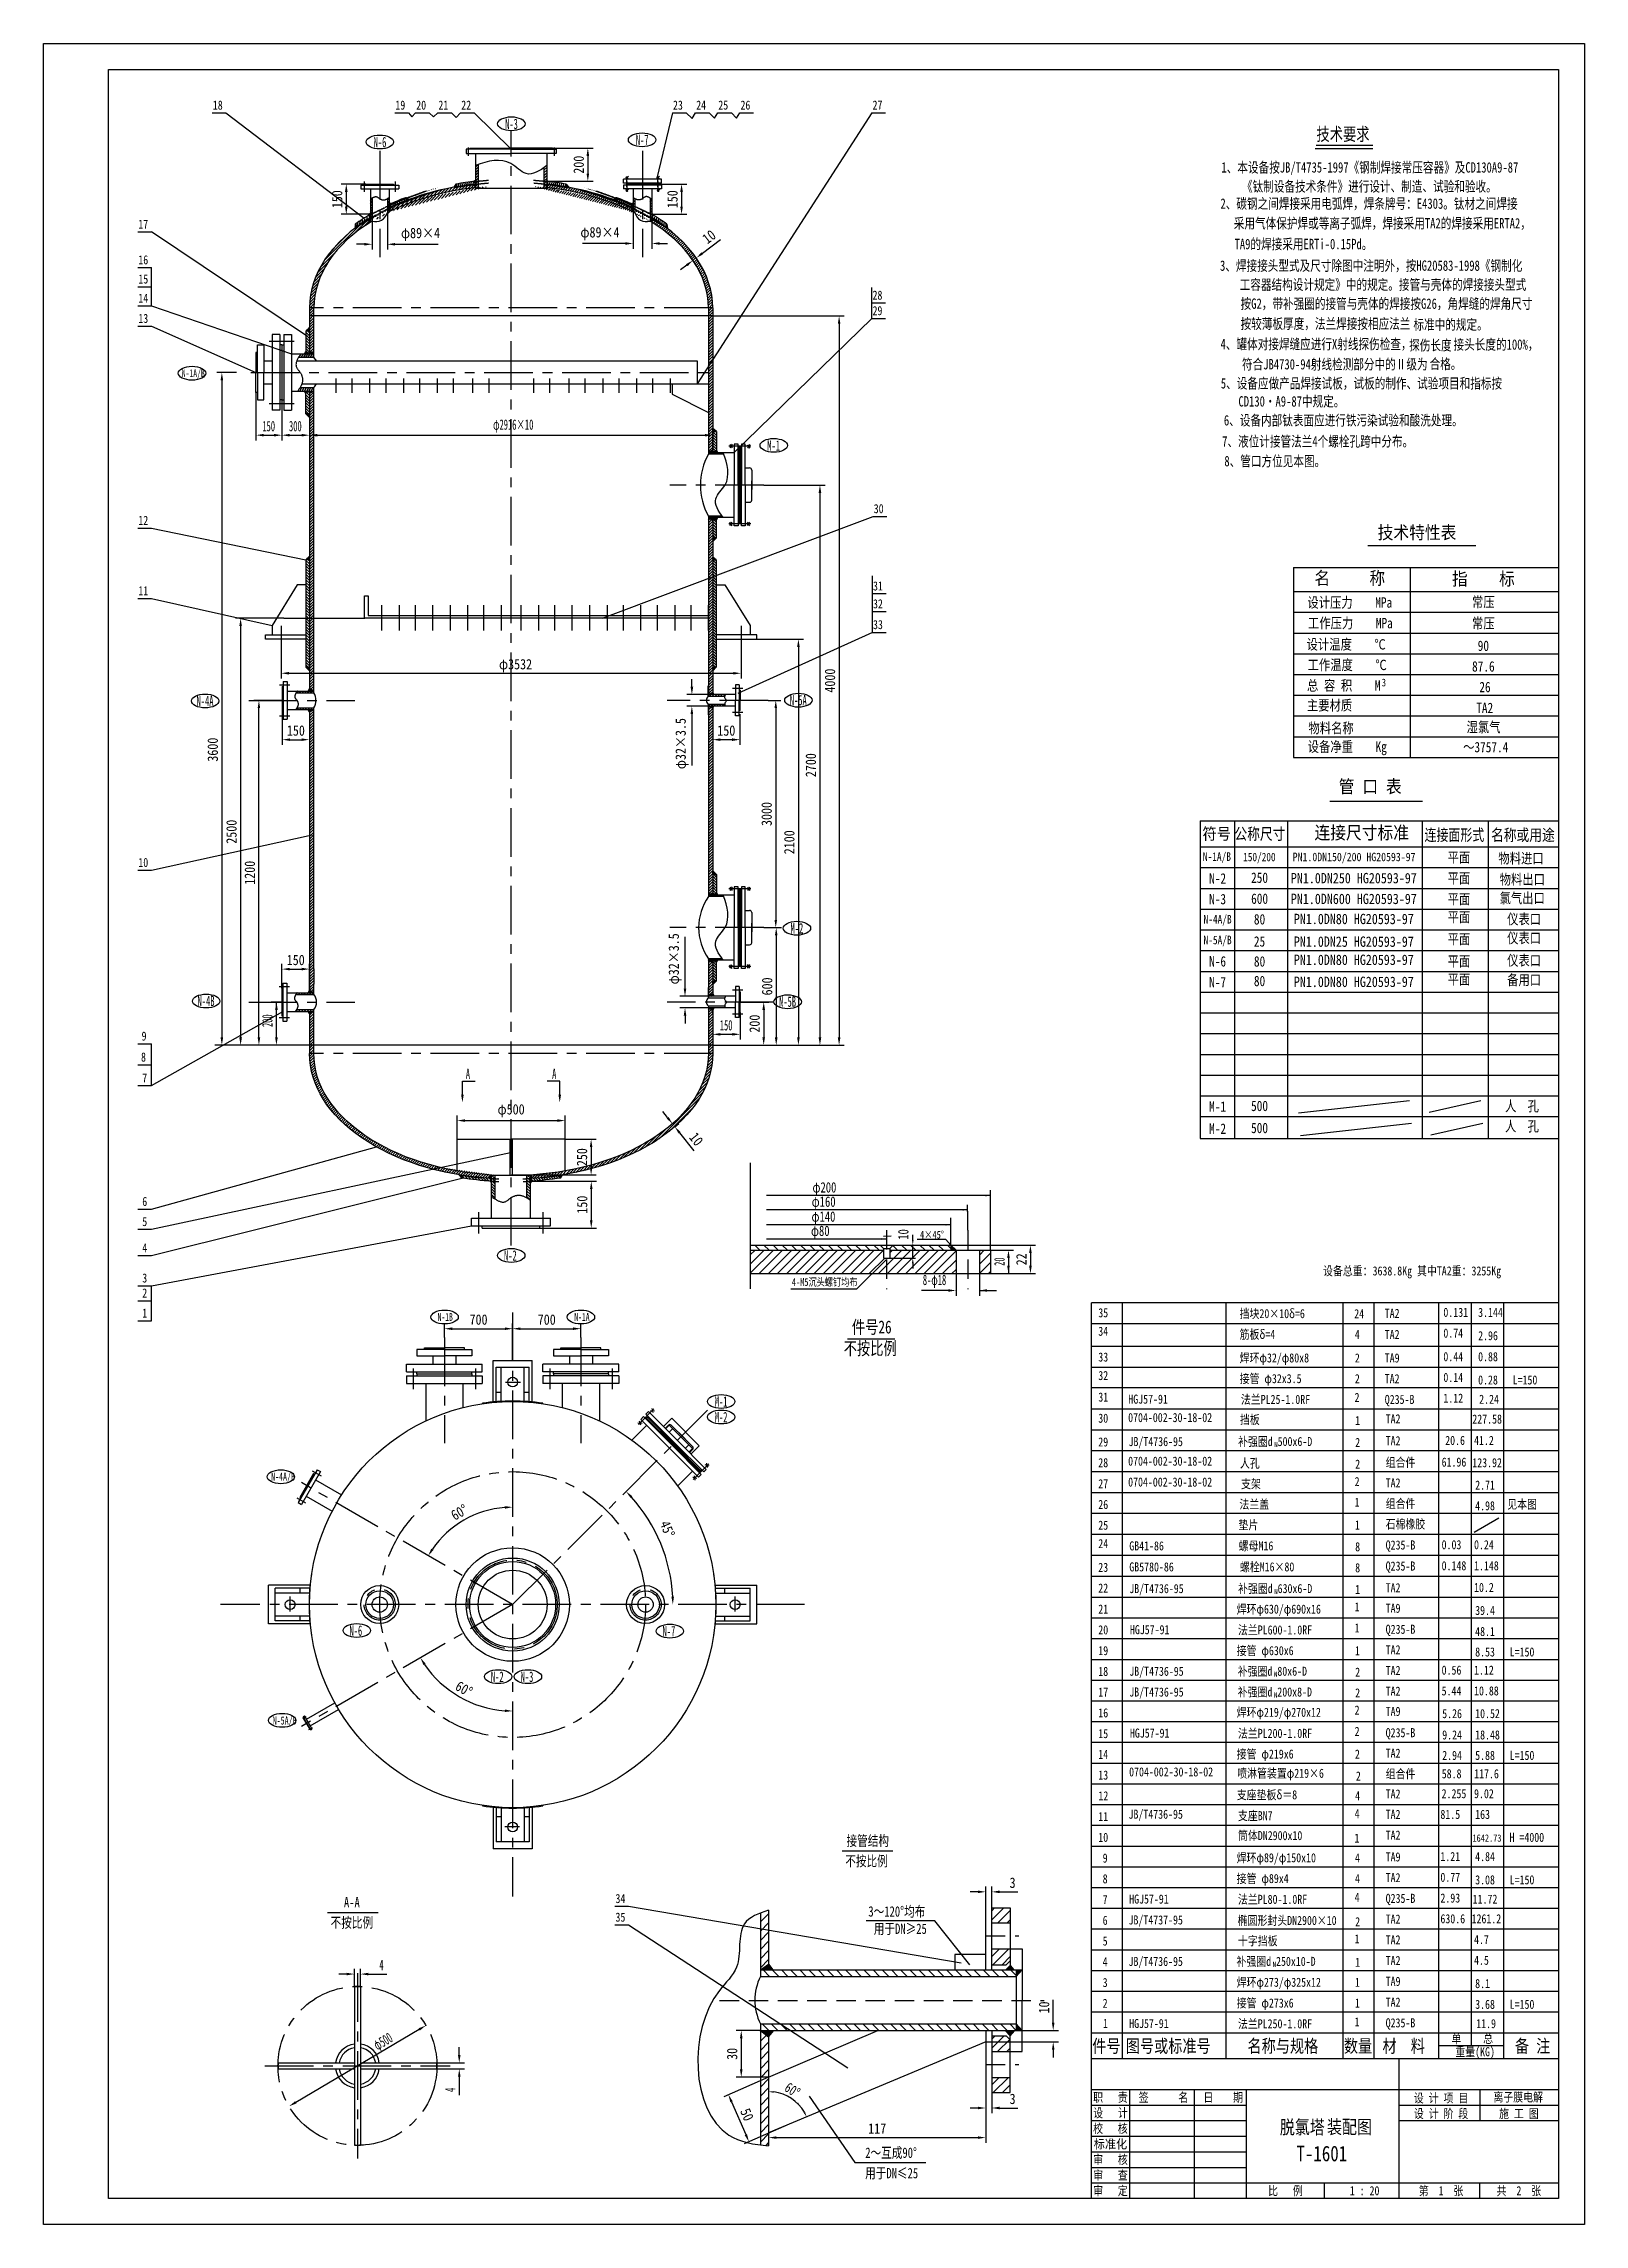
# Model space of a CAD drawing. Extents: x -1842 to -222, y 42 to 883.
# Drawn here: x -1842 to -1248, y 42 to 883 of the extents above; entities that cross this region are included whole.
import ezdxf
from ezdxf.enums import TextEntityAlignment as Align

# ---------------------------------------------------------------- set-up
doc = ezdxf.new("R2010")
doc.units = 0
doc.header["$LTSCALE"] = 15
doc.header["$MEASUREMENT"] = 0
for name, pattern in [('ACAD_ISO05W100', [34, 24, -3, 0.5, -3, 0.5, -3]), ('CENTER', [2, 1.25, -0.25, 0.25, -0.25]), ('DASHED', [0.75, 0.5, -0.25])]:
    doc.linetypes.add(name, pattern=pattern)
doc.layers.get('0').update_dxf_attribs({"linetype": 'CONTINUOUS'})
doc.layers.get('DEFPOINTS').update_dxf_attribs({"linetype": 'CONTINUOUS'})
for name, color, linetype in [('1', 1, 'CONTINUOUS'), ('2', 3, 'CONTINUOUS'), ('4', 6, 'DASHED'), ('5', 2, 'CONTINUOUS'), ('7', 2, 'CONTINUOUS'), ('FRAME140', 3, 'CONTINUOUS'), ('LAYER4', 6, 'CONTINUOUS')]:
    doc.layers.add(name, color=color, linetype=linetype)
doc.styles.add('HZFS', font='SIMFANG.TTF', dxfattribs={"width": 0.85, "height": 7.5})
doc.styles.add('STYLE1', font='SIMFANG.TTF', dxfattribs={"width": 0.75, "height": 4})
doc.styles.add('宋体35', font='SimSun.ttf', dxfattribs={"width": 0.65, "height": 3.5})
doc.dimstyles.get("Standard").update_dxf_attribs({"dimtxt": 5, "dimasz": 3, "dimexe": 2, "dimexo": 0, "dimgap": 1.5, "dimtad": 1, "dimdec": 0, "dimdsep": 46, "dimtxsty": 'HZFS', "dimcen": 0, "dimclrd": 4, "dimclre": 4, "dimclrt": 3, "dimadec": 0, "dimazin": 0, "dimtfac": 0.6, "dimtdec": 0, "dimtofl": 0, "dimtmove": 0, "dimatfit": 0, "dimfxl": 0, "dimtolj": 1, "dimarcsym": 0})
doc.dimstyles.new('STANDARD_WS', dxfattribs={"dimtxt": 6, "dimasz": 3, "dimexe": 2, "dimexo": 0, "dimgap": 1.5, "dimtad": 1, "dimzin": 0, "dimdsep": 46, "dimtxsty": 'HZFS', "dimcen": 0, "dimclrd": 4, "dimclre": 4, "dimclrt": 3, "dimadec": 0, "dimazin": 0, "dimtfac": 1, "dimtofl": 0, "dimtmove": 0, "dimatfit": 0, "dimfxl": 0, "dimtolj": 1, "dimtzin": 0, "dimarcsym": 0})
pattern_1 = [(45, (-1786.5205, -69.61071), (-0.088388348, 0.088388348), [])]
pattern_2 = [(45, (-1786.5205, -69.6107), (-1.767767, 1.767767), [])]
pattern_3 = [(135, (-3323.56394, 0), (0.088388348, 0.088388348), [])]
pattern_4 = [(300, (0, 1083.57586), (-0.1082531755, -0.0625), [])]

msp = doc.modelspace()

# ---------------------------------------------------------------- texts
at = {"layer": '1', "color": 3, "style": 'HZFS'}
for s, height, width, p in [('N-3', 4, 0.6, (-1664.07, 849.758)), ('N-6', 4, 0.6, (-1714.764, 842.73)), ('N-7', 4, 0.6, (-1613.67, 843.552)), ('N-1A/B', 3.0066, 0.6, (-1788.733, 754.12)), ('150', 4, 0.6, (-1757.675, 733.205)), ('300', 4, 0.6, (-1747.402, 733.205)), ('φ2916×10', 4, 0.6, (-1668.723, 733.795)), ('M-1', 4, 0.6, (-1563.009, 725.731)), ('N-4A', 4, 0.6, (-1783.031, 627.258)), ('N-5A', 4, 0.6, (-1554.331, 627.529)), ('M-2', 4, 0.6, (-1554.045, 539.522)), ('N-4B', 4, 0.6, (-1782.647, 511.517)), ('N-5B', 4, 0.6, (-1558.457, 511.254)), ('150', 4, 0.6, (-1581.314, 502.152)), ('A', 4, 0.6, (-1679.235, 483.451)), ('N-2', 4, 0.6, (-1664.521, 413.337)), ('8-φ18', 4, 0.6, (-1503.042, 403.958)), ('N-1B', 3.0066, 0.6, (-1690.125, 390.154)), ('N-1A', 3.0066, 0.6, (-1637.404, 390.154)), ('M-1', 4, 0.6, (-1583.262, 356.998)), ('M-2', 4, 0.6, (-1583.262, 351.041)), ('N-4A/B', 3.1248, 0.6, (-1754.295, 328.52)), ('N-6', 4, 0.6, (-1724.085, 268.696)), ('N-7', 4, 0.6, (-1603.375, 268.476)), ('N-2', 4, 0.6, (-1669.556, 250.9)), ('N-3', 4, 0.6, (-1658.086, 250.9)), ('N-5A/B', 3.1248, 0.6, (-1753.679, 234.46)), ('件号', 5, 0.8, (-1437.707, 108)), ('图号或标准号', 5, 0.8, (-1424.792, 108)), ('名称与规格', 5, 0.8, (-1377.881, 108)), ('数量', 5, 0.8, (-1340.707, 108)), ('材  料', 5, 0.8, (-1325.851, 108)), ('备 注', 5, 0.8, (-1274.75, 108))]:
    msp.add_text(s, height=height, dxfattribs=dict(at, width=width)).set_placement(p)
at = {"layer": '1', "style": 'HZFS', "width": 0.75}
for s, height, p in [('技术要求', 5, (-1351.278, 845.304)), ('1、本设备按JB/T4735-1997《钢制焊接常压容器》及CD130A9-87', 4, (-1387.929, 832.978)), ('《钛制设备技术条件》进行设计、制造、试验和验收。', 4, (-1380.004, 825.646)), ('2、碳钢之间焊接采用电弧焊，焊条牌号：E4303。钛材之间焊接', 4, (-1388.3, 819.02)), ('采用气体保护焊或等离子弧焊，焊接采用TA2的焊接采用ERTA2，', 4, (-1383.149, 811.434)), ('TA9的焊接采用ERTi-0.15Pd。', 4, (-1382.863, 803.426)), ('3、焊接接头型式及尺寸除图中注明外，按HG20583-1998《钢制化', 4, (-1388.474, 795.096)), ('工容器结构设计规定》中的规定。接管与壳体的焊接接头型式', 4, (-1380.877, 787.771)), ('按G2，带补强圈的接管与壳体的焊接按G26，角焊缝的焊角尺寸', 4, (-1380.532, 780.437)), ('按较薄板厚度，法兰焊接按相应法兰', 4, (-1380.532, 772.699)), ('标准中的规定。', 4, (-1313.912, 772.374)), ('4、罐体对接焊缝应进行X射线探伤检查，', 4, (-1388.263, 764.854)), ('探伤长度', 4, (-1315.541, 764.387)), ('接头长度的100%，', 4, (-1298.438, 764.682)), ('符合JB4730-94射线检测部分中的Ⅱ级为', 4, (-1379.998, 757.062)), ('合格。', 4, (-1307.666, 757.212)), ('5、设备应做产品焊接试板，试板的制作、试验项目和指标按', 4, (-1388.161, 749.709)), ('CD130·A9-87中规定。', 4, (-1381.365, 742.752)), ('7、液位计接管法兰4个螺栓孔跨中分布。', 4, (-1387.644, 727.329)), ('6、设备内部钛表面应进行铁污染试验和酸洗处理。', 4, (-1386.977, 735.45)), ('8、管口方位见本图。', 4, (-1386.797, 719.711))]:
    msp.add_text(s, height=height, dxfattribs=at).set_placement(p)
at = {"layer": '1', "color": 3, "linetype": 'ACAD_ISO05W100', "style": 'HZFS', "width": 0.6}
msp.add_text('200', height=4, rotation=90, dxfattribs=at).set_placement((-1753.747, 503.46))
at = {"layer": '1', "color": 3, "style": 'HZFS', "text_generation_flag": 2, "width": 0.6}
msp.add_text('A', height=4, dxfattribs=at).set_placement((-1644.329, 483.451))
at = {"layer": '1', "linetype": 'ByBlock', "style": 'STYLE1', "width": 0.75}
for s, height, p in [('φ160', 4, (-1545.902, 434.132)), ('φ200', 4, (-1545.597, 439.642)), ('φ140', 4, (-1545.973, 428.382)), ('φ80', 4, (-1546.184, 422.872)), ('4×45°', 3, (-1504.136, 421.885)), ('4-M5沉头螺钉均布', 3, (-1553.55, 403.621))]:
    msp.add_text(s, height=height, dxfattribs=at).set_placement(p)
at = {"layer": '1', "color": 3, "style": 'HZFS'}
for s, height, rotation, width, p in [('20', 4, 90, 0.6, (-1471.525, 411.35)), ('45°', 3.9454, 292.467491, 0.85, (-1604.509, 312.01))]:
    msp.add_text(s, height=height, rotation=rotation, dxfattribs=dict(at, width=width)).set_placement(p)
at = {"layer": '1', "linetype": 'ByBlock', "style": 'STYLE1', "width": 0.75}
msp.add_text('60°', height=4, rotation=326.359857, dxfattribs=at).set_placement((-1556.739, 93.461))
at = {"layer": '1', "color": 3, "insert": (-1776.782, 610.42), "char_height": 4, "attachment_point": 5, "rotation": 90, "style": 'HZFS'}
msp.add_mtext('\\A1;3600', dxfattribs=at)
at = {"layer": '1', "linetype": 'ByBlock', "insert": (-1510.539, 423.468), "char_height": 4, "attachment_point": 5, "rotation": 90, "style": 'STYLE1'}
msp.add_mtext('\\A1;10', dxfattribs=at)
at = {"layer": '2', "style": 'HZFS'}
for s, height, width, p in [('设计压力    MPa', 4, 0.8, (-1338.436, 667.243)), ('常压', 4, 0.8, (-1286.937, 667.483)), ('工作压力    MPa', 4, 0.8, (-1338.21, 659.299)), ('常压', 4, 0.8, (-1286.937, 659.273)), ('设计温度    ℃', 4, 0.8, (-1339.817, 651.128)), ('90', 4, 0.8, (-1286.937, 650.471)), ('工作温度    ℃', 4, 0.8, (-1339.45, 643.208)), ('87.6', 4, 0.8, (-1286.937, 642.503)), ('总 容 积    M', 4, 0.8, (-1340.777, 635.264)), ('3', 3, 0.8, (-1325.279, 636.308)), ('26', 4, 0.8, (-1286.323, 634.561)), ('主要材质', 4, 0.8, (-1346.251, 627.61)), ('TA2', 4, 0.8, (-1286.432, 626.547)), ('设备净重    Kg', 4, 0.8, (-1339.412, 611.221)), ('物料名称', 4, 0.8, (-1345.65, 618.838)), ('湿氯气', 4, 0.8, (-1286.856, 619.205)), ('～3757.4', 4, 0.8, (-1286.032, 611.383)), ('N-1A/B', 3.3199, 0.8, (-1389.666, 568.932)), ('150/200', 3.2753, 0.8, (-1373.292, 568.764)), ('PN1.0DN150/200 HG20593-97', 3.27525, 0.85, (-1336.777, 568.785)), ('平面', 4, 0.8, (-1296.348, 568.734)), ('物料进口', 4, 0.8, (-1272.413, 568.618)), ('N-2', 4, 0.8, (-1389.404, 560.767)), ('250', 4, 0.8, (-1373.227, 561.015)), ('PN1.0DN250 HG20593-97', 4, 0.85, (-1336.884, 560.889)), ('平面', 4, 0.8, (-1296.348, 560.734)), ('平面', 4, 0.8, (-1296.348, 552.734)), ('物料出口', 4, 0.8, (-1271.919, 560.477)), ('氯气出口', 4, 0.8, (-1271.958, 553.259)), ('N-4A/B', 3.3199, 0.8, (-1389.404, 544.767)), ('N-3', 4, 0.8, (-1389.404, 552.767)), ('600', 4, 0.8, (-1373.203, 552.926)), ('80', 4, 0.8, (-1373.227, 544.982)), ('PN1.0DN600 HG20593-97', 4, 0.85, (-1336.884, 552.889)), ('PN1.0DN80 HG20593-97', 4, 0.85, (-1336.884, 545.14)), ('平面', 4, 0.8, (-1296.348, 545.735)), ('仪表口', 4, 0.8, (-1271.218, 545.149)), ('N-5A/B', 3.3199, 0.8, (-1389.404, 536.767)), ('25', 4, 0.8, (-1373.227, 536.44)), ('PN1.0DN25 HG20593-97', 4, 0.85, (-1336.884, 536.392)), ('平面', 4, 0.8, (-1296.348, 537.237)), ('仪表口', 4, 0.8, (-1271.218, 537.849)), ('N-6', 4, 0.8, (-1389.404, 528.767)), ('80', 4, 0.8, (-1373.227, 528.735)), ('PN1.0DN80 HG20593-97', 4, 0.85, (-1336.884, 529.392)), ('平面', 4, 0.8, (-1296.348, 528.734)), ('仪表口', 4, 0.8, (-1271.218, 529.223)), ('N-7', 4, 0.8, (-1389.404, 520.767)), ('80', 4, 0.8, (-1373.227, 521.192)), ('PN1.0DN80 HG20593-97', 4, 0.85, (-1336.884, 520.895)), ('平面', 4, 0.8, (-1296.348, 521.735)), ('备用口', 4, 0.8, (-1271.218, 521.702)), ('M-1', 4, 0.8, (-1389.404, 472.761)), ('500', 4, 0.8, (-1373.227, 473.01)), ('人  孔', 4, 0.8, (-1272.064, 473.018)), ('M-2', 4, 0.8, (-1389.404, 464.263)), ('500', 4, 0.8, (-1373.227, 464.511)), ('人  孔', 4, 0.8, (-1272.064, 465.269))]:
    msp.add_text(s, height=height, dxfattribs=dict(at, width=width)).set_placement(p, align=Align.MIDDLE)
at = {"layer": '2', "color": 3, "style": 'HZFS'}
for s, height, width, p in [('φ3532', 4, 0.85, (-1666.45, 641.389)), ('N', 2, 0.8, (-1367.572, 341.468)), ('N', 2, 0.8, (-1367.572, 284.77)), ('N', 2, 0.8, (-1367.686, 252.881)), ('N', 2, 0.8, (-1367.686, 244.881)), ('4', 4, 0.6, (-1712.606, 139.741)), ('N', 2, 0.8, (-1368.184, 140.993))]:
    msp.add_text(s, height=height, dxfattribs=dict(at, width=width)).set_placement(p)
at = {"layer": '2'}
for s, height, style, width, p in [('件号26', 5, 'HZFS', 0.75, (-1530.401, 385.282)), ('不按比例', 5, 'HZFS', 0.75, (-1533.557, 377.04)), ('接管结构', 4, 'HZFS', 0.75, (-1532.46, 187.67)), ('不按比例', 4, 'HZFS', 0.75, (-1532.936, 179.816)), ('不按比例', 4, 'HZFS', 0.75, (-1731.358, 156.116)), ('A-A', 4, 'HZFS', 0.75, (-1726.232, 163.969)), ('3～120°均布', 4, 'HZFS', 0.75, (-1524.043, 160.406)), ('用于DN≥25', 4, 'HZFS', 0.75, (-1521.94, 153.727)), ('单', 3.5, '宋体35', 0.8, (-1299.256, 111.556)), ('重量(KG)', 3.5, '宋体35', 0.8, (-1297.743, 106.547)), ('总', 3.5, '宋体35', 0.8, (-1287.01, 111.65)), ('2～互成90°', 4, 'HZFS', 0.75, (-1525.234, 67.351)), ('用于DN≤25', 4, 'HZFS', 0.75, (-1525.274, 59.481))]:
    msp.add_text(s, height=height, dxfattribs=dict(at, style=style, width=width)).set_placement(p)
at = {"layer": '2', "color": 3, "linetype": 'ACAD_ISO05W100', "style": 'HZFS', "width": 0.6}
msp.add_text('φ500', height=4, rotation=30.577147, dxfattribs=at).set_placement((-1713.34, 108.717))
at = {"layer": '2', "color": 3, "style": 'HZFS', "width": 0.6}
msp.add_text('4', height=4, rotation=90, dxfattribs=at).set_placement((-1683.258, 92.782))
at = {"layer": '5', "color": 3, "style": 'HZFS'}
for s, height, width, p in [('技术特性表', 5, 0.89, (-1327.691, 691.665)), ('管 口 表', 5, 0.89, (-1342.705, 593.708)), ('符号 ', 4.5, 0.9, (-1395.256, 575.742)), ('公称尺寸', 4.5, 0.8, (-1382.912, 575.713)), ('连接尺寸标准', 5, 0.89, (-1352.043, 575.916)), ('连接面形式', 4.5, 0.75, (-1309.623, 575.289)), ('名称或用途', 4.5, 0.8, (-1283.974, 575.289))]:
    msp.add_text(s, height=height, dxfattribs=dict(at, width=width)).set_placement(p)
at = {"layer": '5', "color": 3, "style": 'HZFS', "width": 0.89}
for s, p in [('名     称', (-1338.436, 676.672)), ('指    标', (-1286.937, 676.397))]:
    msp.add_text(s, height=5, dxfattribs=at).set_placement(p, align=Align.MIDDLE)
at = {"layer": 'LAYER4', "style": 'HZFS', "width": 0.8}
for s, height, p in [('18', 3.5, (-1776.764, 857.247)), ('19', 3.5, (-1706.398, 857.247)), ('20', 3.5, (-1698.349, 857.247)), ('21', 3.5, (-1689.809, 857.247)), ('22', 3.5, (-1680.996, 857.247)), ('23', 3.5, (-1599.36, 857.247)), ('24', 3.5, (-1590.432, 857.247)), ('25', 3.5, (-1581.891, 857.247)), ('26', 3.5, (-1573.351, 857.247)), ('27', 3.5, (-1522.441, 857.247)), ('17', 3.5, (-1805.491, 811.323)), ('16', 3.5, (-1805.491, 797.579)), ('15', 3.5, (-1805.491, 790.189)), ('14', 3.5, (-1805.491, 782.799)), ('28', 3.5, (-1522.441, 783.952)), ('13', 3.5, (-1805.491, 774.998)), ('29', 3.5, (-1522.441, 777.979)), ('12', 3.5, (-1805.491, 697.129)), ('30', 3.5, (-1521.964, 701.619)), ('11', 3.5, (-1805.491, 669.977)), ('31', 3.5, (-1522.251, 671.823)), ('32', 3.5, (-1522.251, 664.927)), ('33', 3.5, (-1522.251, 656.908)), ('10', 3.5, (-1805.491, 565.179)), ('9', 3.5, (-1804.238, 498.228)), ('8', 3.5, (-1804.454, 490.133)), ('7', 3.5, (-1803.974, 482.087)), ('6', 3.5, (-1803.974, 434.456)), ('5', 3.5, (-1803.974, 426.698)), ('4', 3.5, (-1803.974, 416.564)), ('3', 3.5, (-1803.974, 404.927)), ('设备总重：3638.8Kg 其中TA2重：3255Kg', 3.5, (-1348.753, 407.666)), ('2', 3.5, (-1803.974, 399.147)), ('1', 3.5, (-1803.974, 391.389)), ('35', 3.5, (-1435.401, 391.527)), ('34', 3.5, (-1435.401, 384.399)), ('挡块20×10δ=6', 3.5, (-1380.906, 391.202)), ('筋板δ=4', 3.5, (-1380.906, 383.202)), ('24', 3.5, (-1336.715, 391.179)), ('TA2', 3.5, (-1324.955, 391.313)), ('0.131', 3.5, (-1302.356, 391.682)), ('0.74', 3.5, (-1302.356, 383.682)), ('3.144', 3.5, (-1288.959, 391.672)), ('4', 3.5, (-1336.481, 383.179)), ('TA2', 3.5, (-1324.955, 383.172)), ('2.96', 3.5, (-1288.959, 382.696)), ('33', 3.5, (-1435.401, 374.447)), ('32', 3.5, (-1435.401, 367.319)), ('接管 φ32x3.5', 3.5, (-1380.906, 366.122)), ('焊环φ32/φ80x8', 3.5, (-1380.906, 374.122)), ('2', 3.5, (-1336.481, 374.099)), ('TA9', 3.5, (-1324.955, 374.092)), ('0.44', 3.5, (-1302.356, 374.602)), ('0.14', 3.5, (-1302.356, 366.602)), ('0.88', 3.5, (-1288.959, 374.592)), ('31', 3.5, (-1435.401, 359.002)), ('HGJ57-91', 3.5, (-1423.82, 358.207)), ('法兰PL25-1.0RF', 3.5, (-1380.418, 358.103)), ('2', 3.5, (-1336.596, 358.871)), ('2', 3.5, (-1336.481, 366.099)), ('TA2', 3.5, (-1324.955, 366.092)), ('Q235-B', 3.5, (-1324.955, 358.092)), ('1.12', 3.5, (-1302.356, 358.602)), ('0.28', 3.5, (-1288.959, 365.616)), ('2.24', 3.5, (-1288.562, 358.168)), ('L=150', 3.5, (-1275.649, 365.621)), ('30', 3.5, (-1435.401, 350.861)), ('0704-002-30-18-02', 3.5, (-1423.89, 351.112)), ('挡板', 3.5, (-1380.789, 350.317)), ('1', 3.5, (-1336.37, 349.968)), ('TA2', 3.5, (-1324.601, 350.637)), ('227.58', 3.5, (-1291.202, 350.525)), ('29', 3.5, (-1435.401, 341.712)), ('JB/T4736-95', 3.5, (-1423.734, 341.85)), ('补强圈d 500x6-D', 3.5, (-1381.519, 341.867)), ('2', 3.5, (-1336.37, 341.519)), ('TA2', 3.5, (-1324.601, 342.188)), ('20.6', 3.5, (-1301.648, 342.298)), ('41.2', 3.5, (-1290.534, 342.298)), ('28', 3.5, (-1435.401, 333.712)), ('0704-002-30-18-02', 3.5, (-1423.89, 334.3)), ('人孔', 3.5, (-1380.789, 333.504)), ('2', 3.5, (-1336.37, 333.155)), ('组合件', 3.5, (-1324.601, 333.825)), ('61.96', 3.5, (-1303.034, 333.935)), ('123.92', 3.5, (-1291.202, 333.712)), ('27', 3.5, (-1435.401, 325.601)), ('0704-002-30-18-02', 3.5, (-1423.89, 326.251)), ('支架', 3.5, (-1380.357, 325.566)), ('2', 3.5, (-1336.566, 326.426)), ('TA2', 3.5, (-1324.601, 325.909)), ('2.71', 3.5, (-1290.101, 325.06)), ('26', 3.5, (-1435.401, 317.601)), ('法兰盖', 3.5, (-1380.996, 317.688)), ('1', 3.5, (-1336.566, 318.456)), ('组合件', 3.5, (-1324.601, 317.939)), ('4.98', 3.5, (-1290.101, 317.089)), ('见本图', 3.5, (-1277.729, 317.688)), ('25', 3.5, (-1435.401, 309.601)), ('垫片', 3.5, (-1381.331, 309.707)), ('1', 3.5, (-1336.451, 309.684)), ('石棉橡胶', 3.5, (-1324.601, 310.051)), ('24', 3.5, (-1435.401, 302.496)), ('GB41-86', 3.5, (-1423.441, 301.627)), ('螺母M16', 3.5, (-1381.276, 301.645)), ('8', 3.5, (-1336.37, 301.296)), ('Q235-B', 3.5, (-1324.601, 301.966)), ('0.03', 3.5, (-1303.034, 302.076)), ('0.24', 3.5, (-1290.534, 302.076)), ('23', 3.5, (-1435.401, 293.348)), ('GB5780-86', 3.5, (-1423.441, 293.516)), ('螺栓M16×80', 3.5, (-1380.789, 293.534)), ('8', 3.5, (-1336.37, 293.185)), ('Q235-B', 3.5, (-1324.601, 293.854)), ('0.148', 3.5, (-1303.034, 293.964)), ('1.148', 3.5, (-1290.534, 293.964)), ('22', 3.5, (-1435.401, 285.348)), ('JB/T4736-95', 3.5, (-1423.441, 285.151)), ('补强圈d 630x6-D', 3.5, (-1381.519, 285.169)), ('1', 3.5, (-1336.37, 284.82)), ('TA2', 3.5, (-1324.601, 285.49)), ('10.2', 3.5, (-1290.534, 285.6)), ('21', 3.5, (-1435.401, 277.236)), ('焊环φ630/φ690x16', 3.5, (-1382.047, 277.231)), ('1', 3.5, (-1336.566, 278.091)), ('TA9', 3.5, (-1324.601, 277.575)), ('39.4', 3.5, (-1290.101, 276.725)), ('20', 3.5, (-1435.401, 269.236)), ('HGJ57-91', 3.5, (-1423.203, 269.316)), ('法兰PL600-1.0RF', 3.5, (-1381.559, 269.212)), ('1', 3.5, (-1336.566, 269.98)), ('Q235-B', 3.5, (-1324.601, 269.463)), ('48.1', 3.5, (-1290.101, 268.613)), ('19', 3.5, (-1435.401, 261.236)), ('接管 φ630x6', 3.5, (-1382.047, 261.231)), ('1', 3.5, (-1336.451, 261.208)), ('TA2', 3.5, (-1324.601, 261.575)), ('8.53', 3.5, (-1290.101, 260.725)), ('L=150', 3.5, (-1276.79, 260.73)), ('18', 3.5, (-1435.401, 253.236)), ('JB/T4736-95', 3.5, (-1423.441, 253.263)), ('补强圈d 80x6-D', 3.5, (-1381.634, 253.281)), ('2', 3.5, (-1336.37, 252.932)), ('TA2', 3.5, (-1324.601, 253.601)), ('0.56', 3.5, (-1303.034, 253.711)), ('1.12', 3.5, (-1290.534, 253.711)), ('17', 3.5, (-1435.401, 245.236)), ('JB/T4736-95', 3.5, (-1423.441, 245.263)), ('补强圈d 200x8-D', 3.5, (-1381.634, 245.281)), ('2', 3.5, (-1336.37, 244.932)), ('TA2', 3.5, (-1324.601, 245.601)), ('5.44', 3.5, (-1303.034, 245.711)), ('10.88', 3.5, (-1290.534, 245.711)), ('16', 3.5, (-1435.401, 237.236)), ('焊环φ219/φ270x12', 3.5, (-1382.047, 237.454)), ('2', 3.5, (-1336.566, 238.315)), ('TA9', 3.5, (-1324.601, 237.798)), ('5.26', 3.5, (-1302.81, 236.948)), ('10.52', 3.5, (-1290.101, 236.948)), ('15', 3.5, (-1435.401, 229.236)), ('HGJ57-91', 3.5, (-1423.203, 229.427)), ('法兰PL200-1.0RF', 3.5, (-1381.559, 229.323)), ('2', 3.5, (-1336.566, 230.091)), ('Q235-B', 3.5, (-1324.601, 229.575)), ('9.24', 3.5, (-1302.81, 228.725)), ('18.48', 3.5, (-1290.101, 228.725)), ('14', 3.5, (-1435.401, 221.236)), ('接管 φ219x6', 3.5, (-1382.047, 221.343)), ('2', 3.5, (-1336.451, 221.32)), ('TA2', 3.5, (-1324.601, 221.686)), ('2.94', 3.5, (-1302.81, 220.837)), ('5.88', 3.5, (-1290.101, 220.837)), ('L=150', 3.5, (-1276.79, 220.842)), ('13', 3.5, (-1435.401, 213.236)), ('0704-002-30-18-02', 3.5, (-1423.513, 214.467)), ('喷淋管装置φ219×6', 3.5, (-1381.842, 213.937)), ('2', 3.5, (-1336.075, 212.881)), ('组合件', 3.5, (-1324.601, 213.713)), ('58.8', 3.5, (-1302.987, 213.748)), ('117.6', 3.5, (-1290.487, 213.748)), ('12', 3.5, (-1435.347, 205.236)), ('JB/T4736-95', 3.5, (-1423.734, 198.146)), ('支座垫板δ＝8', 3.5, (-1381.994, 205.64)), ('4', 3.5, (-1336.37, 205.291)), ('TA2', 3.5, (-1324.601, 205.96)), ('2.255', 3.5, (-1303.034, 206.07)), ('9.02', 3.5, (-1290.534, 206.07)), ('11', 3.5, (-1435.401, 197.236)), ('支座BN7', 3.5, (-1381.559, 197.571)), ('筒体DN2900x10', 3.5, (-1381.517, 189.908)), ('4', 3.5, (-1336.566, 198.339)), ('TA2', 3.5, (-1324.601, 198.097)), ('TA2', 3.5, (-1324.601, 190.097)), ('81.5', 3.5, (-1303.498, 198.082)), ('163', 3.5, (-1290.101, 198.072)), ('10', 3.5, (-1435.401, 189.236)), ('焊环φ89/φ150x10', 3.5, (-1382.047, 181.343)), ('1', 3.5, (-1336.618, 188.916)), ('TA9', 3.5, (-1324.601, 181.686)), ('1.21', 3.5, (-1303.498, 181.823)), ('1642.73', 2.8, (-1291.152, 189.307)), ('4.84', 3.5, (-1290.101, 181.813)), ('H =4000', 3.5, (-1276.842, 189.226)), ('8', 3.5, (-1433.709, 173.236)), ('9', 3.5, (-1433.709, 181.236)), ('接管 φ89x4', 3.5, (-1382.047, 173.343)), ('4', 3.5, (-1336.451, 181.32)), ('4', 3.5, (-1336.451, 173.32)), ('TA2', 3.5, (-1324.601, 173.686)), ('0.77', 3.5, (-1303.498, 173.823)), ('34', 3.5, (-1621.539, 165.624)), ('7', 3.5, (-1433.709, 165.236)), ('HGJ57-91', 3.5, (-1423.496, 165.427)), ('法兰PL80-1.0RF', 3.5, (-1381.559, 165.323)), ('4', 3.5, (-1336.566, 166.091)), ('Q235-B', 3.5, (-1324.601, 165.686)), ('2.93', 3.5, (-1303.498, 165.823)), ('11.72', 3.5, (-1291.07, 165.389)), ('3.08', 3.5, (-1290.101, 172.837)), ('L=150', 3.5, (-1276.79, 172.842)), ('35', 3.5, (-1621.539, 158.442)), ('6', 3.5, (-1433.709, 157.236)), ('JB/T4737-95', 3.5, (-1423.734, 157.375)), ('椭圆形封头DN2900×10', 3.5, (-1381.664, 157.176)), ('2', 3.5, (-1336.37, 156.703)), ('TA2', 3.5, (-1324.601, 157.713)), ('630.6', 3.5, (-1303.498, 157.823)), ('1261.2', 3.5, (-1291.491, 157.823)), ('5', 3.5, (-1433.709, 149.236)), ('十字挡板', 3.5, (-1381.559, 149.323)), ('1', 3.5, (-1336.566, 150.091)), ('TA2', 3.5, (-1324.601, 149.713)), ('4.7', 3.5, (-1290.534, 149.823)), ('4', 3.5, (-1433.709, 141.236)), ('JB/T4736-95', 3.5, (-1423.734, 141.375)), ('补强圈d 250x10-D', 3.5, (-1382.132, 141.392)), ('1', 3.5, (-1336.37, 141.044)), ('TA2', 3.5, (-1324.601, 141.713)), ('4.5', 3.5, (-1290.534, 141.823)), ('3', 3.5, (-1433.709, 133.236)), ('焊环φ273/φ325x12', 3.5, (-1382.047, 133.343)), ('1', 3.5, (-1336.451, 133.32)), ('TA9', 3.5, (-1324.601, 133.686)), ('8.1', 3.5, (-1290.101, 132.837)), ('2', 3.5, (-1433.709, 125.236)), ('接管 φ273x6', 3.5, (-1382.047, 125.343)), ('1', 3.5, (-1336.451, 125.32)), ('TA2', 3.5, (-1324.601, 125.686)), ('3.68', 3.5, (-1290.101, 124.837)), ('L=150', 3.5, (-1276.79, 124.842)), ('1', 3.5, (-1433.58, 117.468)), ('HGJ57-91', 3.5, (-1423.496, 117.427)), ('法兰PL250-1.0RF', 3.5, (-1381.559, 117.323)), ('1', 3.5, (-1336.566, 118.091)), ('Q235-B', 3.5, (-1324.601, 117.686)), ('11.9', 3.5, (-1289.703, 117.389))]:
    msp.add_text(s, height=height, dxfattribs=at).set_placement(p)
at = {"layer": 'LAYER4', "style": 'HZFS'}
for s, height, width, p in [('职   责', 3.5, 0.8, (-1430.713, 90.709)), ('签      名', 3.5, 0.8, (-1410.25, 90.709)), ('日    期', 3.5, 0.8, (-1387.25, 90.709)), ('设 计 项 目', 3.5, 0.8, (-1303.25, 90.459)), ('离子膜电解', 3.5, 0.8, (-1273.51, 90.826)), ('设   计', 3.5, 0.8, (-1430.713, 84.709)), ('设 计 阶 段', 3.5, 0.8, (-1303.25, 84.459)), ('施 工 图', 3.5, 0.8, (-1273.25, 84.459)), ('校   核', 3.5, 0.8, (-1430.713, 78.709)), ('脱氯塔', 5.28, 0.8, (-1356.749, 79.201)), ('装配图', 5.28, 0.8, (-1338.569, 79.304)), ('审   核', 3.5, 0.8, (-1430.713, 66.709)), ('标准化', 3.5, 0.9, (-1430.713, 72.709)), ('T-1601', 6, 0.8, (-1349.225, 69.045)), ('审   查', 3.5, 0.8, (-1430.713, 60.709)), ('审   定', 3.5, 0.8, (-1430.713, 54.709)), ('比   例', 3.5, 0.8, (-1363.25, 54.709)), ('1 : 20', 3.5, 0.8, (-1332.721, 54.709)), ('第  1  张', 3.5, 0.8, (-1303.25, 54.709)), ('共  2  张', 3.5, 0.8, (-1273.25, 54.709))]:
    msp.add_text(s, height=height, dxfattribs=dict(at, width=width)).set_placement(p, align=Align.MIDDLE_CENTER)

# ---------------------------------------------------------------- blocks, each defined once
blk = doc.blocks.new('*D0')
at = {"layer": '1', "color": 4, "linetype": 'ByBlock', "lineweight": -2}
for p, q in [((-1452.78, 119.46), (-1452.78, 128.25)), ((-1478.8, 116.46), (-1450.78, 116.46)), ((-1478.8, 112.05), (-1450.78, 112.05)), ((-1452.78, 109.05), (-1452.78, 106.05))]:
    blk.add_line(p, q, dxfattribs=at)
at = {"layer": '1', "color": 4, "linetype": 'ByBlock'}
for points in [[(-1453.28, 119.46), (-1452.28, 119.46), (-1452.78, 116.46)], [(-1453.28, 109.05), (-1452.28, 109.05), (-1452.78, 112.05)]]:
    blk.add_solid(points, dxfattribs=at)
at = {"layer": 'DEFPOINTS', "color": 0, "linetype": 'ByBlock'}
for p in [(-1478.8, 116.46), (-1478.8, 112.05), (-1452.78, 116.46)]:
    blk.add_point(p, dxfattribs=at)
at = {"layer": '1', "color": 3, "linetype": 'ByBlock', "insert": (-1456.28, 125.36), "char_height": 4, "attachment_point": 5, "rotation": 90, "style": 'HZFS'}
blk.add_mtext('\\A1;10', dxfattribs=at)
blk = doc.blocks.new('*D1')
at = {"layer": '1', "color": 4, "linetype": 'ByBlock', "lineweight": -2}
for p, q in [((-1478.8, 112.05), (-1478.8, 73.17)), ((-1562.49, 77), (-1562.49, 73.17)), ((-1559.49, 75.17), (-1481.8, 75.17))]:
    blk.add_line(p, q, dxfattribs=at)
at = {"layer": '1', "color": 4, "linetype": 'ByBlock'}
for points in [[(-1559.49, 75.67), (-1559.49, 74.67), (-1562.49, 75.17)], [(-1481.8, 75.67), (-1481.8, 74.67), (-1478.8, 75.17)]]:
    blk.add_solid(points, dxfattribs=at)
at = {"layer": 'DEFPOINTS', "color": 0, "linetype": 'ByBlock'}
for p in [(-1478.8, 112.05), (-1562.49, 77), (-1478.8, 75.17)]:
    blk.add_point(p, dxfattribs=at)
at = {"layer": '1', "color": 3, "linetype": 'ByBlock', "insert": (-1520.64, 78.67), "char_height": 4, "attachment_point": 5, "style": 'HZFS'}
blk.add_mtext('\\A1;117', dxfattribs=at)
blk = doc.blocks.new('*D2')
at = {"layer": '1', "color": 4, "linetype": 'ByBlock', "lineweight": -2}
for p, q in [((-1562.49, 98.47), (-1579.81, 90.93)), ((-1576.78, 88.98), (-1571.27, 76.32)), ((-1554.59, 80.31), (-1571.91, 72.78))]:
    blk.add_line(p, q, dxfattribs=at)
at = {"layer": '1', "color": 4, "linetype": 'ByBlock'}
for points in [[(-1576.32, 89.18), (-1577.24, 88.78), (-1577.98, 91.73)], [(-1570.81, 76.52), (-1571.73, 76.12), (-1570.08, 73.57)]]:
    blk.add_solid(points, dxfattribs=at)
at = {"layer": 'DEFPOINTS', "color": 0, "linetype": 'ByBlock'}
for p in [(-1562.49, 98.47), (-1554.59, 80.31), (-1570.08, 73.57)]:
    blk.add_point(p, dxfattribs=at)
at = {"layer": '1', "color": 3, "linetype": 'ByBlock', "insert": (-1570.82, 84.05), "char_height": 4, "attachment_point": 5, "rotation": 293.51382, "style": 'HZFS'}
blk.add_mtext('\\A1;50', dxfattribs=at)
blk = doc.blocks.new('*D3')
at = {"layer": '1', "color": 4, "linetype": 'ByBlock', "lineweight": -2}
for p, q in [((-1565.64, 116.45), (-1575.05, 116.45)), ((-1573.05, 113.45), (-1573.05, 101.47)), ((-1562.49, 98.47), (-1575.05, 98.47))]:
    blk.add_line(p, q, dxfattribs=at)
at = {"layer": '1', "color": 4, "linetype": 'ByBlock'}
for points in [[(-1573.55, 113.45), (-1572.55, 113.45), (-1573.05, 116.45)], [(-1573.55, 101.47), (-1572.55, 101.47), (-1573.05, 98.47)]]:
    blk.add_solid(points, dxfattribs=at)
at = {"layer": 'DEFPOINTS', "color": 0, "linetype": 'ByBlock'}
for p in [(-1565.64, 116.45), (-1573.05, 98.47), (-1562.49, 98.47)]:
    blk.add_point(p, dxfattribs=at)
at = {"layer": '1', "color": 3, "linetype": 'ByBlock', "insert": (-1576.55, 107.46), "char_height": 4, "attachment_point": 5, "rotation": 90, "style": 'HZFS'}
blk.add_mtext('\\A1;30', dxfattribs=at)
blk = doc.blocks.new('*D4')
at = {"layer": '1', "color": 4, "linetype": 'ByBlock', "lineweight": -2}
for p, q in [((-1478.8, 112.05), (-1478.8, 84.59)), ((-1476.46, 108.33), (-1476.46, 84.59)), ((-1481.8, 86.59), (-1484.8, 86.59)), ((-1473.46, 86.59), (-1466.42, 86.59))]:
    blk.add_line(p, q, dxfattribs=at)
at = {"layer": '1', "color": 4, "linetype": 'ByBlock'}
for points in [[(-1481.8, 87.09), (-1481.8, 86.09), (-1478.8, 86.59)], [(-1473.46, 87.09), (-1473.46, 86.09), (-1476.46, 86.59)]]:
    blk.add_solid(points, dxfattribs=at)
at = {"layer": 'DEFPOINTS', "color": 0, "linetype": 'ByBlock'}
for p in [(-1478.8, 112.05), (-1476.46, 108.33), (-1476.46, 86.59)]:
    blk.add_point(p, dxfattribs=at)
at = {"layer": '1', "color": 3, "linetype": 'ByBlock', "insert": (-1468.44, 90.09), "char_height": 4, "attachment_point": 5, "style": 'HZFS'}
blk.add_mtext('\\A1;3', dxfattribs=at)
blk = doc.blocks.new('*D5')
at = {"layer": '1', "color": 4, "linetype": 'ByBlock', "lineweight": -2}
for p, q in [((-1481.8, 169.95), (-1484.8, 169.95)), ((-1478.8, 145.82), (-1478.8, 171.95)), ((-1476.46, 148), (-1476.46, 171.95)), ((-1473.46, 169.95), (-1466.42, 169.95))]:
    blk.add_line(p, q, dxfattribs=at)
at = {"layer": '1', "color": 4, "linetype": 'ByBlock'}
for points in [[(-1481.8, 170.45), (-1481.8, 169.45), (-1478.8, 169.95)], [(-1473.46, 170.45), (-1473.46, 169.45), (-1476.46, 169.95)]]:
    blk.add_solid(points, dxfattribs=at)
at = {"layer": 'DEFPOINTS', "color": 0, "linetype": 'ByBlock'}
for p in [(-1476.46, 169.95), (-1478.8, 145.82), (-1476.46, 148)]:
    blk.add_point(p, dxfattribs=at)
at = {"layer": '1', "color": 3, "linetype": 'ByBlock', "insert": (-1468.44, 173.45), "char_height": 4, "attachment_point": 5, "style": 'HZFS'}
blk.add_mtext('\\A1;3', dxfattribs=at)
blk = doc.blocks.new('*D23')
at = {"layer": '1', "color": 4, "lineweight": -2}
for p, q in [((-1682.61, 460.19), (-1682.61, 469.38)), ((-1679.61, 467.38), (-1643.95, 467.38)), ((-1640.95, 460.19), (-1640.95, 469.38))]:
    blk.add_line(p, q, dxfattribs=at)
at = {"layer": '1', "color": 4}
for points in [[(-1679.61, 467.88), (-1679.61, 466.88), (-1682.61, 467.38)], [(-1643.95, 467.88), (-1643.95, 466.88), (-1640.95, 467.38)]]:
    blk.add_solid(points, dxfattribs=at)
at = {"layer": 'DEFPOINTS', "color": 0}
for p in [(-1640.95, 467.38), (-1682.61, 460.19), (-1640.95, 460.19)]:
    blk.add_point(p, dxfattribs=at)
at = {"layer": '1', "color": 3, "insert": (-1661.78, 471.19), "char_height": 4, "attachment_point": 5, "style": 'HZFS'}
blk.add_mtext('\\A1;φ500', dxfattribs=at)
blk = doc.blocks.new('*D24')
at = {"layer": '1', "color": 4, "lineweight": -2}
for p, q in [((-1640.95, 460.19), (-1628.93, 460.19)), ((-1630.93, 457.19), (-1630.93, 449.4)), ((-1661.78, 446.4), (-1628.93, 446.4))]:
    blk.add_line(p, q, dxfattribs=at)
at = {"layer": '1', "color": 4}
for points in [[(-1631.43, 457.19), (-1630.43, 457.19), (-1630.93, 460.19)], [(-1631.43, 449.4), (-1630.43, 449.4), (-1630.93, 446.4)]]:
    blk.add_solid(points, dxfattribs=at)
at = {"layer": 'DEFPOINTS', "color": 0}
for p in [(-1640.95, 460.19), (-1661.78, 446.4), (-1630.93, 446.4)]:
    blk.add_point(p, dxfattribs=at)
at = {"layer": '1', "color": 3, "insert": (-1634.43, 453.29), "char_height": 4, "attachment_point": 5, "rotation": 90, "style": 'HZFS'}
blk.add_mtext('\\A1;250', dxfattribs=at)
blk = doc.blocks.new('*D32')
at = {"layer": '1', "color": 4, "lineweight": -2}
for p, q in [((-1750, 629.43), (-1761, 629.43)), ((-1759, 499.44), (-1759, 626.43)), ((-1739.51, 496.44), (-1761, 496.44))]:
    blk.add_line(p, q, dxfattribs=at)
at = {"layer": '1', "color": 4}
for points in [[(-1759.5, 626.43), (-1758.5, 626.43), (-1759, 629.43)], [(-1759.5, 499.44), (-1758.5, 499.44), (-1759, 496.44)]]:
    blk.add_solid(points, dxfattribs=at)
at = {"layer": 'DEFPOINTS', "color": 0}
for p in [(-1759, 629.43), (-1750, 629.43), (-1739.51, 496.44)]:
    blk.add_point(p, dxfattribs=at)
at = {"layer": '1', "color": 3, "insert": (-1762.5, 562.94), "char_height": 4, "attachment_point": 5, "rotation": 90, "style": 'HZFS'}
blk.add_mtext('\\A1;1200', dxfattribs=at)
blk = doc.blocks.new('*D33')
at = {"layer": '1', "color": 4, "lineweight": -2}
for p, q in [((-1564.33, 541.79), (-1557.56, 541.79)), ((-1559.56, 538.79), (-1559.56, 499.44)), ((-1584.06, 496.44), (-1557.56, 496.44))]:
    blk.add_line(p, q, dxfattribs=at)
at = {"layer": '1', "color": 4}
for points in [[(-1560.06, 538.79), (-1559.06, 538.79), (-1559.56, 541.79)], [(-1560.06, 499.44), (-1559.06, 499.44), (-1559.56, 496.44)]]:
    blk.add_solid(points, dxfattribs=at)
at = {"layer": 'DEFPOINTS', "color": 0}
for p in [(-1564.33, 541.79), (-1584.06, 496.44), (-1559.56, 496.44)]:
    blk.add_point(p, dxfattribs=at)
at = {"layer": '1', "color": 3, "insert": (-1563.06, 519.12), "char_height": 4, "attachment_point": 5, "rotation": 90, "style": 'HZFS'}
blk.add_mtext('\\A1;600', dxfattribs=at)
blk = doc.blocks.new('*D34')
at = {"layer": '1', "color": 4, "lineweight": -2}
for p, q in [((-1567.07, 653), (-1549.01, 653)), ((-1551.01, 650), (-1551.01, 499.44)), ((-1584.06, 496.44), (-1549.01, 496.44))]:
    blk.add_line(p, q, dxfattribs=at)
at = {"layer": '1', "color": 4}
for points in [[(-1551.51, 650), (-1550.51, 650), (-1551.01, 653)], [(-1551.51, 499.44), (-1550.51, 499.44), (-1551.01, 496.44)]]:
    blk.add_solid(points, dxfattribs=at)
at = {"layer": 'DEFPOINTS', "color": 0}
for p in [(-1567.07, 653), (-1584.06, 496.44), (-1551.01, 496.44)]:
    blk.add_point(p, dxfattribs=at)
at = {"layer": '1', "color": 3, "insert": (-1554.51, 574.72), "char_height": 4, "attachment_point": 5, "rotation": 90, "style": 'HZFS'}
blk.add_mtext('\\A1;2100', dxfattribs=at)
blk = doc.blocks.new('*D35')
at = {"layer": '1', "color": 4, "lineweight": -2}
for p, q in [((-1564.33, 712.45), (-1540.71, 712.45)), ((-1542.71, 709.45), (-1542.71, 499.44)), ((-1584.06, 496.44), (-1540.71, 496.44))]:
    blk.add_line(p, q, dxfattribs=at)
at = {"layer": '1', "color": 4}
for points in [[(-1543.21, 709.45), (-1542.21, 709.45), (-1542.71, 712.45)], [(-1543.21, 499.44), (-1542.21, 499.44), (-1542.71, 496.44)]]:
    blk.add_solid(points, dxfattribs=at)
at = {"layer": 'DEFPOINTS', "color": 0}
for p in [(-1564.33, 712.45), (-1584.06, 496.44), (-1542.71, 496.44)]:
    blk.add_point(p, dxfattribs=at)
at = {"layer": '1', "color": 3, "insert": (-1546.21, 604.45), "char_height": 4, "attachment_point": 5, "rotation": 90, "style": 'HZFS'}
blk.add_mtext('\\A1;2700', dxfattribs=at)
blk = doc.blocks.new('*D36')
at = {"layer": '1', "color": 4, "lineweight": -2}
for p, q in [((-1584.06, 777.68), (-1533.32, 777.68)), ((-1535.32, 774.68), (-1535.32, 499.44)), ((-1584.06, 496.44), (-1533.32, 496.44))]:
    blk.add_line(p, q, dxfattribs=at)
at = {"layer": '1', "color": 4}
for points in [[(-1535.82, 774.68), (-1534.82, 774.68), (-1535.32, 777.68)], [(-1535.82, 499.44), (-1534.82, 499.44), (-1535.32, 496.44)]]:
    blk.add_solid(points, dxfattribs=at)
at = {"layer": 'DEFPOINTS', "color": 0}
for p in [(-1584.06, 777.68), (-1584.06, 496.44), (-1535.32, 496.44)]:
    blk.add_point(p, dxfattribs=at)
at = {"layer": '1', "color": 3, "insert": (-1538.82, 637.06), "char_height": 4, "attachment_point": 5, "rotation": 90, "style": 'HZFS'}
blk.add_mtext('\\A1;4000', dxfattribs=at)
blk = doc.blocks.new('*D37')
at = {"layer": '1', "color": 4, "lineweight": -2}
for p, q in [((-1749.36, 661.11), (-1768.06, 661.11)), ((-1766.06, 658.11), (-1766.06, 499.44)), ((-1747.68, 496.44), (-1768.06, 496.44))]:
    blk.add_line(p, q, dxfattribs=at)
at = {"layer": '1', "color": 4}
for points in [[(-1766.56, 658.11), (-1765.56, 658.11), (-1766.06, 661.11)], [(-1766.56, 499.44), (-1765.56, 499.44), (-1766.06, 496.44)]]:
    blk.add_solid(points, dxfattribs=at)
at = {"layer": 'DEFPOINTS', "color": 0}
for p in [(-1749.36, 661.11), (-1766.06, 496.44), (-1747.68, 496.44)]:
    blk.add_point(p, dxfattribs=at)
at = {"layer": '1', "color": 3, "insert": (-1769.56, 578.78), "char_height": 4, "attachment_point": 5, "rotation": 90, "style": 'HZFS'}
blk.add_mtext('\\A1;2500', dxfattribs=at)
blk = doc.blocks.new('*D38')
at = {"layer": '1', "color": 4, "lineweight": -2}
for p, q in [((-1605.81, 828.53), (-1594.06, 828.53)), ((-1596.06, 825.53), (-1596.06, 819.88)), ((-1607.54, 816.88), (-1594.06, 816.88))]:
    blk.add_line(p, q, dxfattribs=at)
at = {"layer": '1', "color": 4}
for points in [[(-1596.56, 825.53), (-1595.56, 825.53), (-1596.06, 828.53)], [(-1596.56, 819.88), (-1595.56, 819.88), (-1596.06, 816.88)]]:
    blk.add_solid(points, dxfattribs=at)
at = {"layer": 'DEFPOINTS', "color": 0}
for p in [(-1605.81, 828.53), (-1607.54, 816.88), (-1596.06, 816.88)]:
    blk.add_point(p, dxfattribs=at)
at = {"layer": '1', "color": 3, "insert": (-1599.56, 822.7), "char_height": 4, "attachment_point": 5, "rotation": 90, "style": 'HZFS'}
blk.add_mtext('\\A1;150', dxfattribs=at)
blk = doc.blocks.new('*D39')
at = {"layer": '1', "color": 4, "lineweight": -2}
for p, q in [((-1645.83, 842.43), (-1630.2, 842.43)), ((-1632.2, 839.43), (-1632.2, 832.6)), ((-1648.03, 829.6), (-1630.2, 829.6))]:
    blk.add_line(p, q, dxfattribs=at)
at = {"layer": '1', "color": 4}
for points in [[(-1632.7, 839.43), (-1631.7, 839.43), (-1632.2, 842.43)], [(-1632.7, 832.6), (-1631.7, 832.6), (-1632.2, 829.6)]]:
    blk.add_solid(points, dxfattribs=at)
at = {"layer": 'DEFPOINTS', "color": 0}
for p in [(-1645.83, 842.43), (-1648.03, 829.6), (-1632.2, 829.6)]:
    blk.add_point(p, dxfattribs=at)
at = {"layer": '1', "color": 3, "insert": (-1635.7, 836.01), "char_height": 4, "attachment_point": 5, "rotation": 90, "style": 'HZFS'}
blk.add_mtext('\\A1;200', dxfattribs=at)
blk = doc.blocks.new('*D40')
at = {"layer": '1', "color": 4, "lineweight": -2}
for p, q in [((-1717.75, 828.53), (-1727.32, 828.53)), ((-1725.32, 825.53), (-1725.32, 819.88)), ((-1716.02, 816.88), (-1727.32, 816.88))]:
    blk.add_line(p, q, dxfattribs=at)
at = {"layer": '1', "color": 4}
for points in [[(-1725.82, 825.53), (-1724.82, 825.53), (-1725.32, 828.53)], [(-1725.82, 819.88), (-1724.82, 819.88), (-1725.32, 816.88)]]:
    blk.add_solid(points, dxfattribs=at)
at = {"layer": 'DEFPOINTS', "color": 0}
for p in [(-1717.75, 828.53), (-1725.32, 816.88), (-1716.02, 816.88)]:
    blk.add_point(p, dxfattribs=at)
at = {"layer": '1', "color": 3, "insert": (-1728.82, 822.7), "char_height": 4, "attachment_point": 5, "rotation": 90, "style": 'HZFS'}
blk.add_mtext('\\A1;150', dxfattribs=at)
blk = doc.blocks.new('*D41')
at = {"layer": '1', "color": 4, "lineweight": -2}
for p, q in [((-1750, 624.12), (-1750, 612.28)), ((-1739.51, 625.85), (-1739.51, 612.28)), ((-1747, 614.28), (-1742.51, 614.28))]:
    blk.add_line(p, q, dxfattribs=at)
at = {"layer": '1', "color": 4}
for points in [[(-1747, 614.78), (-1747, 613.78), (-1750, 614.28)], [(-1742.51, 614.78), (-1742.51, 613.78), (-1739.51, 614.28)]]:
    blk.add_solid(points, dxfattribs=at)
at = {"layer": 'DEFPOINTS', "color": 0}
for p in [(-1750, 624.12), (-1739.51, 625.85), (-1739.51, 614.28)]:
    blk.add_point(p, dxfattribs=at)
at = {"layer": '1', "color": 3, "insert": (-1744.75, 617.78), "char_height": 4, "attachment_point": 5, "style": 'HZFS'}
blk.add_mtext('\\A1;150', dxfattribs=at)
blk = doc.blocks.new('*D42')
at = {"layer": '1', "color": 4, "lineweight": -2}
for p, q in [((-1750.12, 518.43), (-1750.12, 527.8)), ((-1747.12, 525.8), (-1742.51, 525.8)), ((-1739.51, 516.7), (-1739.51, 527.8))]:
    blk.add_line(p, q, dxfattribs=at)
at = {"layer": '1', "color": 4}
for points in [[(-1747.12, 526.3), (-1747.12, 525.3), (-1750.12, 525.8)], [(-1742.51, 526.3), (-1742.51, 525.3), (-1739.51, 525.8)]]:
    blk.add_solid(points, dxfattribs=at)
at = {"layer": 'DEFPOINTS', "color": 0}
for p in [(-1739.51, 525.8), (-1750.12, 518.43), (-1739.51, 516.7)]:
    blk.add_point(p, dxfattribs=at)
at = {"layer": '1', "color": 3, "insert": (-1744.81, 529.3), "char_height": 4, "attachment_point": 5, "style": 'HZFS'}
blk.add_mtext('\\A1;150', dxfattribs=at)
blk = doc.blocks.new('*D43')
at = {"layer": '1', "color": 4, "lineweight": -2}
for p, q in [((-1654.34, 443.99), (-1628.87, 443.99)), ((-1630.87, 440.99), (-1630.87, 428.9)), ((-1650.74, 425.9), (-1628.87, 425.9))]:
    blk.add_line(p, q, dxfattribs=at)
at = {"layer": '1', "color": 4}
for points in [[(-1631.37, 440.99), (-1630.37, 440.99), (-1630.87, 443.99)], [(-1631.37, 428.9), (-1630.37, 428.9), (-1630.87, 425.9)]]:
    blk.add_solid(points, dxfattribs=at)
at = {"layer": 'DEFPOINTS', "color": 0}
for p in [(-1654.34, 443.99), (-1650.74, 425.9), (-1630.87, 425.9)]:
    blk.add_point(p, dxfattribs=at)
at = {"layer": '1', "color": 3, "insert": (-1634.37, 434.95), "char_height": 4, "attachment_point": 5, "rotation": 90, "style": 'HZFS'}
blk.add_mtext('\\A1;150', dxfattribs=at)
blk = doc.blocks.new('*D44')
at = {"layer": '1', "color": 4, "lineweight": -2}
blk.add_arc((-1661.18, 280.74), 37.58, 94.57479, 145.40685, dxfattribs=at)
at = {"layer": '1', "color": 4}
for points in [[(-1664.2, 318.7), (-1664.16, 317.7), (-1661.18, 318.32)], [(-1691.69, 301.81), (-1692.54, 302.35), (-1693.72, 299.54)]]:
    blk.add_solid(points, dxfattribs=at)
at = {"layer": 'DEFPOINTS', "color": 0}
for p in [(-1661.18, 393.32), (-1742.61, 327.79), (-1674.03, 316.06), (-1661.18, 280.74), (-1661.18, 168.16)]:
    blk.add_point(p, dxfattribs=at)
at = {"layer": '1', "color": 3, "insert": (-1681.71, 316.32), "char_height": 4, "attachment_point": 5, "rotation": 29.99082, "style": 'HZFS'}
blk.add_mtext('\\A1;60°', dxfattribs=at)
blk = doc.blocks.new('*D45')
at = {"layer": '1', "color": 4, "lineweight": -2}
blk.add_arc((-1661.18, 280.74), 41.06, 214.20578, 265.81258, dxfattribs=at)
at = {"layer": '1', "color": 4}
for points in [[(-1695.56, 257.39), (-1694.71, 257.93), (-1696.73, 260.2)], [(-1664.16, 240.29), (-1664.19, 239.29), (-1661.18, 239.68)]]:
    blk.add_solid(points, dxfattribs=at)
at = {"layer": 'DEFPOINTS', "color": 0}
for p in [(-1661.18, 393.32), (-1661.18, 280.74), (-1687.56, 249.28), (-1742.61, 233.69), (-1661.18, 168.16)]:
    blk.add_point(p, dxfattribs=at)
at = {"layer": '1', "color": 3, "insert": (-1679.95, 248.21), "char_height": 4, "attachment_point": 5, "rotation": 330.00918, "style": 'HZFS'}
blk.add_mtext('\\A1;60°', dxfattribs=at)
blk = doc.blocks.new('*D65')
at = {"layer": '2', "color": 4, "linetype": 'ACAD_ISO05W100', "lineweight": -2}
for p, q in [((-1687.48, 383.72), (-1687.48, 389.12)), ((-1684.48, 387.12), (-1664.18, 387.12)), ((-1661.18, 393.32), (-1661.18, 385.12))]:
    blk.add_line(p, q, dxfattribs=at)
at = {"layer": '2', "color": 4, "linetype": 'ACAD_ISO05W100'}
for points in [[(-1684.48, 387.62), (-1684.48, 386.62), (-1687.48, 387.12)], [(-1664.18, 387.62), (-1664.18, 386.62), (-1661.18, 387.12)]]:
    blk.add_solid(points, dxfattribs=at)
at = {"layer": 'DEFPOINTS', "color": 0, "linetype": 'ACAD_ISO05W100'}
for p in [(-1661.18, 393.32), (-1661.18, 387.12), (-1687.48, 383.72)]:
    blk.add_point(p, dxfattribs=at)
at = {"layer": '2', "color": 3, "linetype": 'ACAD_ISO05W100', "insert": (-1674.33, 390.62), "char_height": 4, "attachment_point": 5, "style": 'HZFS'}
blk.add_mtext('\\A1;700', dxfattribs=at)
blk = doc.blocks.new('*D66')
at = {"layer": '2', "color": 4, "linetype": 'ACAD_ISO05W100', "lineweight": -2}
for p, q in [((-1661.18, 374.92), (-1661.18, 389.12)), ((-1658.18, 387.12), (-1637.87, 387.12)), ((-1634.87, 383.72), (-1634.87, 389.12))]:
    blk.add_line(p, q, dxfattribs=at)
at = {"layer": '2', "color": 4, "linetype": 'ACAD_ISO05W100'}
for points in [[(-1658.18, 387.62), (-1658.18, 386.62), (-1661.18, 387.12)], [(-1637.87, 387.62), (-1637.87, 386.62), (-1634.87, 387.12)]]:
    blk.add_solid(points, dxfattribs=at)
at = {"layer": 'DEFPOINTS', "color": 0, "linetype": 'ACAD_ISO05W100'}
for p in [(-1634.87, 387.12), (-1634.87, 383.72), (-1661.18, 374.92)]:
    blk.add_point(p, dxfattribs=at)
at = {"layer": '2', "color": 3, "linetype": 'ACAD_ISO05W100', "insert": (-1648.03, 390.62), "char_height": 4, "attachment_point": 5, "style": 'HZFS'}
blk.add_mtext('\\A1;700', dxfattribs=at)
blk = doc.blocks.new('*D67')
at = {"layer": '1', "color": 4, "lineweight": -2}
for p, q in [((-1584.06, 625.85), (-1584.06, 612.28)), ((-1573.57, 624.12), (-1573.57, 612.28)), ((-1576.57, 614.28), (-1581.06, 614.28))]:
    blk.add_line(p, q, dxfattribs=at)
at = {"layer": '1', "color": 4}
for points in [[(-1581.06, 614.78), (-1581.06, 613.78), (-1584.06, 614.28)], [(-1576.57, 614.78), (-1576.57, 613.78), (-1573.57, 614.28)]]:
    blk.add_solid(points, dxfattribs=at)
at = {"layer": 'DEFPOINTS', "color": 0}
for p in [(-1584.06, 625.85), (-1573.57, 624.12), (-1584.06, 614.28)]:
    blk.add_point(p, dxfattribs=at)
at = {"layer": '1', "color": 3, "insert": (-1578.81, 617.78), "char_height": 4, "attachment_point": 5, "style": 'HZFS'}
blk.add_mtext('\\A1;150', dxfattribs=at)
blk = doc.blocks.new('*D68')
at = {"layer": '1', "color": 4, "lineweight": -2}
for p, q in [((-1585.74, 631.67), (-1594.08, 631.67)), ((-1592.08, 634.67), (-1592.08, 637.67)), ((-1585.73, 627.2), (-1594.08, 627.2)), ((-1592.08, 624.2), (-1592.08, 604.32))]:
    blk.add_line(p, q, dxfattribs=at)
at = {"layer": '1', "color": 4}
for points in [[(-1592.58, 634.67), (-1591.58, 634.67), (-1592.08, 631.67)], [(-1592.58, 624.2), (-1591.58, 624.2), (-1592.08, 627.2)]]:
    blk.add_solid(points, dxfattribs=at)
at = {"layer": 'DEFPOINTS', "color": 0}
for p in [(-1585.74, 631.67), (-1592.08, 627.2), (-1585.73, 627.2)]:
    blk.add_point(p, dxfattribs=at)
at = {"layer": '1', "color": 3, "insert": (-1595.88, 612.76), "char_height": 4, "attachment_point": 5, "rotation": 90, "style": 'HZFS'}
blk.add_mtext('\\A1;φ32×3.5', dxfattribs=at)
blk = doc.blocks.new('*D69')
at = {"layer": '1', "color": 4, "lineweight": -2}
for p, q in [((-1594.73, 518.32), (-1594.73, 538.2)), ((-1585.73, 515.32), (-1596.73, 515.32)), ((-1585.73, 510.86), (-1596.73, 510.86)), ((-1594.73, 507.86), (-1594.73, 504.86))]:
    blk.add_line(p, q, dxfattribs=at)
at = {"layer": '1', "color": 4}
for points in [[(-1595.23, 518.32), (-1594.23, 518.32), (-1594.73, 515.32)], [(-1595.23, 507.86), (-1594.23, 507.86), (-1594.73, 510.86)]]:
    blk.add_solid(points, dxfattribs=at)
at = {"layer": 'DEFPOINTS', "color": 0}
for p in [(-1594.73, 515.32), (-1585.73, 515.32), (-1585.73, 510.86)]:
    blk.add_point(p, dxfattribs=at)
at = {"layer": '1', "color": 3, "insert": (-1598.54, 529.76), "char_height": 4, "attachment_point": 5, "rotation": 90, "style": 'HZFS'}
blk.add_mtext('\\A1;φ32×3.5', dxfattribs=at)
blk = doc.blocks.new('*D70')
at = {"layer": '1', "color": 4, "lineweight": -2}
for p, q in [((-1571.58, 513.09), (-1562.39, 513.09)), ((-1564.39, 510.09), (-1564.39, 499.44)), ((-1584.06, 496.44), (-1562.39, 496.44))]:
    blk.add_line(p, q, dxfattribs=at)
at = {"layer": '1', "color": 4}
for points in [[(-1564.89, 510.09), (-1563.89, 510.09), (-1564.39, 513.09)], [(-1564.89, 499.44), (-1563.89, 499.44), (-1564.39, 496.44)]]:
    blk.add_solid(points, dxfattribs=at)
at = {"layer": 'DEFPOINTS', "color": 0}
for p in [(-1571.58, 513.09), (-1584.06, 496.44), (-1564.39, 496.44)]:
    blk.add_point(p, dxfattribs=at)
at = {"layer": '1', "color": 3, "insert": (-1567.89, 504.77), "char_height": 4, "attachment_point": 5, "rotation": 90, "style": 'HZFS'}
blk.add_mtext('\\A1;200', dxfattribs=at)
blk = doc.blocks.new('*D71')
at = {"layer": '1', "color": 4, "lineweight": -2}
for p, q in [((-1709.49, 817.53), (-1709.49, 803.33)), ((-1715.34, 814.29), (-1715.34, 803.33)), ((-1718.34, 805.33), (-1721.34, 805.33)), ((-1706.49, 805.33), (-1689.92, 805.33))]:
    blk.add_line(p, q, dxfattribs=at)
at = {"layer": '1', "color": 4}
for points in [[(-1718.34, 805.83), (-1718.34, 804.83), (-1715.34, 805.33)], [(-1706.49, 805.83), (-1706.49, 804.83), (-1709.49, 805.33)]]:
    blk.add_solid(points, dxfattribs=at)
at = {"layer": 'DEFPOINTS', "color": 0}
for p in [(-1709.49, 817.53), (-1715.34, 814.29), (-1709.49, 805.33)]:
    blk.add_point(p, dxfattribs=at)
at = {"layer": '1', "color": 3, "insert": (-1696.7, 809.14), "char_height": 4, "attachment_point": 5, "style": 'HZFS'}
blk.add_mtext('\\A1;φ89×4', dxfattribs=at)
blk = doc.blocks.new('*D72')
at = {"layer": '1', "color": 4, "lineweight": -2}
for p, q in [((-1614.73, 817.86), (-1614.73, 803.63)), ((-1607.54, 813.87), (-1607.54, 803.63)), ((-1617.73, 805.63), (-1634.3, 805.63)), ((-1604.54, 805.63), (-1601.54, 805.63))]:
    blk.add_line(p, q, dxfattribs=at)
at = {"layer": '1', "color": 4}
for points in [[(-1617.73, 806.13), (-1617.73, 805.13), (-1614.73, 805.63)], [(-1604.54, 806.13), (-1604.54, 805.13), (-1607.54, 805.63)]]:
    blk.add_solid(points, dxfattribs=at)
at = {"layer": 'DEFPOINTS', "color": 0}
for p in [(-1614.73, 817.86), (-1607.54, 813.87), (-1614.73, 805.63)]:
    blk.add_point(p, dxfattribs=at)
at = {"layer": '1', "color": 3, "insert": (-1627.52, 809.43), "char_height": 4, "attachment_point": 5, "style": 'HZFS'}
blk.add_mtext('\\A1;φ89×4', dxfattribs=at)
blk = doc.blocks.new('*D73')
at = {"layer": '1', "color": 4, "lineweight": -2}
for p, q in [((-1562.73, 629.43), (-1557.74, 629.43)), ((-1559.74, 626.43), (-1559.74, 544.79)), ((-1564.33, 541.79), (-1557.74, 541.79))]:
    blk.add_line(p, q, dxfattribs=at)
at = {"layer": '1', "color": 4}
for points in [[(-1560.24, 626.43), (-1559.24, 626.43), (-1559.74, 629.43)], [(-1560.24, 544.79), (-1559.24, 544.79), (-1559.74, 541.79)]]:
    blk.add_solid(points, dxfattribs=at)
at = {"layer": 'DEFPOINTS', "color": 0}
for p in [(-1562.73, 629.43), (-1564.33, 541.79), (-1559.74, 541.79)]:
    blk.add_point(p, dxfattribs=at)
at = {"layer": '1', "color": 3, "insert": (-1563.24, 585.61), "char_height": 4, "attachment_point": 5, "rotation": 90, "style": 'HZFS'}
blk.add_mtext('\\A1;3000', dxfattribs=at)
blk = doc.blocks.new('*D74')
at = {"layer": '1', "color": 4, "linetype": 'ByBlock', "lineweight": -2}
for p, q in [((-1492.24, 419.37), (-1459.56, 419.37)), ((-1461.56, 416.37), (-1461.56, 411.37)), ((-1476.99, 408.37), (-1459.56, 408.37))]:
    blk.add_line(p, q, dxfattribs=at)
at = {"layer": '1', "color": 4, "linetype": 'ByBlock'}
for points in [[(-1462.06, 416.37), (-1461.06, 416.37), (-1461.56, 419.37)], [(-1462.06, 411.37), (-1461.06, 411.37), (-1461.56, 408.37)]]:
    blk.add_solid(points, dxfattribs=at)
at = {"layer": 'DEFPOINTS', "color": 0, "linetype": 'ByBlock'}
for p in [(-1492.24, 419.37), (-1476.99, 408.37), (-1461.56, 408.37)]:
    blk.add_point(p, dxfattribs=at)
at = {"layer": '1', "color": 3, "linetype": 'ByBlock', "insert": (-1465.06, 413.87), "char_height": 4, "attachment_point": 5, "rotation": 90, "style": 'HZFS'}
blk.add_mtext('\\A1;22', dxfattribs=at)
blk = doc.blocks.new('*D75')
at = {"layer": '1', "color": 4, "lineweight": -2}
for p, q in [((-1591.66, 799.09), (-1592.87, 800.68)), ((-1590.42, 800.04), (-1591.63, 801.63)), ((-1588.03, 801.85), (-1581.04, 807.18)), ((-1594.05, 797.27), (-1596.44, 795.45))]:
    blk.add_line(p, q, dxfattribs=at)
at = {"layer": '1', "color": 4}
for points in [[(-1594.35, 797.67), (-1593.75, 796.87), (-1591.66, 799.09)], [(-1588.33, 802.25), (-1587.73, 801.46), (-1590.42, 800.04)]]:
    blk.add_solid(points, dxfattribs=at)
at = {"layer": 'DEFPOINTS', "color": 0}
for p in [(-1591.66, 799.09), (-1590.42, 800.04), (-1590.42, 800.04)]:
    blk.add_point(p, dxfattribs=at)
at = {"layer": '1', "color": 3, "insert": (-1585.46, 808.21), "char_height": 4, "attachment_point": 5, "rotation": 37.28132, "style": 'HZFS'}
blk.add_mtext('\\A1;10', dxfattribs=at)
blk = doc.blocks.new('*D76')
at = {"layer": '1', "color": 4, "lineweight": -2}
for p, q in [((-1601.45, 468.51), (-1603.31, 470.86)), ((-1599.58, 466.16), (-1598.02, 467.41)), ((-1598.66, 465.01), (-1597.1, 466.25)), ((-1596.8, 462.66), (-1591.34, 455.77))]:
    blk.add_line(p, q, dxfattribs=at)
at = {"layer": '1', "color": 4}
for points in [[(-1601.06, 468.82), (-1601.84, 468.2), (-1599.58, 466.16)], [(-1596.41, 462.97), (-1597.19, 462.35), (-1598.66, 465.01)]]:
    blk.add_solid(points, dxfattribs=at)
at = {"layer": 'DEFPOINTS', "color": 0}
for p in [(-1599.58, 466.16), (-1598.66, 465.01), (-1598.66, 465.01)]:
    blk.add_point(p, dxfattribs=at)
at = {"layer": '1', "color": 3, "insert": (-1590.39, 460.22), "char_height": 4, "attachment_point": 5, "rotation": 308.44008, "style": 'HZFS'}
blk.add_mtext('\\A1;10', dxfattribs=at)

# ---------------------------------------------------------------- dimensions: what is measured, and where the dimension line sits
at = {"layer": '1', "color": 1}
for base, p1, p2, angle, text, picture, middle in [((-1632.202, 829.598), (-1645.825, 842.431), (-1648.032, 829.598), 90, '200', '*D39', (-1635.702, 836.015)), ((-1725.324, 816.876), (-1717.752, 828.534), (-1716.021, 816.876), 90, '150', '*D40', (-1728.824, 822.705)), ((-1596.061, 816.876), (-1605.812, 828.534), (-1607.542, 816.876), 90, '150', '*D38', (-1599.561, 822.705)), ((-1535.325, 496.442), (-1584.058, 777.678), (-1584.058, 496.442), 90, '4000', '*D36', (-1538.825, 637.06)), ((-1542.707, 496.442), (-1564.33, 712.45), (-1584.058, 496.442), 90, '2700', '*D35', (-1546.207, 604.446)), ((-1766.056, 496.442), (-1749.357, 661.108), (-1747.684, 496.442), 90, '2500', '*D37', (-1769.556, 578.775)), ((-1551.009, 496.442), (-1567.067, 652.997), (-1584.058, 496.442), 90, '2100', '*D34', (-1554.509, 574.72)), ((-1759.002, 629.434), (-1739.506, 496.442), (-1749.999, 629.434), 90, '1200', '*D32', (-1762.502, 562.938)), ((-1584.058, 614.282), (-1573.565, 624.124), (-1584.058, 625.855), 180, '150', '*D67', (-1578.812, 617.782)), ((-1559.557, 496.442), (-1564.33, 541.788), (-1584.058, 496.442), 90, '600', '*D33', (-1563.057, 519.115)), ((-1630.926, 446.396), (-1640.95, 460.194), (-1661.782, 446.396), 90, '250', '*D24', (-1634.426, 453.295)), ((-1630.874, 425.904), (-1654.337, 443.988), (-1650.738, 425.904), 90, '150', '*D43', (-1634.374, 434.946))]:
    dim = msp.add_linear_dim(base=base, p1=p1, p2=p2, angle=angle, text=text, dimstyle='STANDARD_WS', dxfattribs=at)
    dim.commit()
    dim.dimension.update_dxf_attribs({"geometry": picture, "text_midpoint": middle})
at = {"layer": '1'}
for base, p1, p2, picture, middle in [((-1709.488, 805.332), (-1715.338, 814.294), (-1709.488, 817.534), '*D71', (-1696.702, 809.135)), ((-1614.73, 805.632), (-1607.542, 813.869), (-1614.73, 817.857), '*D72', (-1627.517, 809.435))]:
    dim = msp.add_linear_dim(base=base, p1=p1, p2=p2, text='φ89×4', dimstyle='STANDARD_WS', dxfattribs=at)
    dim.commit()
    dim.dimension.update_dxf_attribs({"geometry": picture, "text_midpoint": middle})
for p1, p2, picture, middle in [((-1591.661, 799.088), (-1590.416, 800.036), '*D75', (-1585.459, 808.209)), ((-1599.583, 466.164), (-1598.665, 465.007), '*D76', (-1590.394, 460.216))]:
    dim = msp.add_aligned_dim(p1=p1, p2=p2, distance=0, text='10', dimstyle='STANDARD_WS', dxfattribs=at)
    dim.commit()
    dim.dimension.update_dxf_attribs({"geometry": picture, "text_midpoint": middle})
for base, p1, p2, text, picture, middle in [((-1592.077, 627.201), (-1585.739, 631.667), (-1585.731, 627.201), 'φ32×3.5', '*D68', (-1595.88, 612.76)), ((-1559.744, 541.788), (-1562.731, 629.434), (-1564.33, 541.788), '3000', '*D73', (-1563.244, 585.611)), ((-1594.734, 515.323), (-1585.731, 510.857), (-1585.731, 515.323), 'φ32×3.5', '*D69', (-1598.537, 529.764)), ((-1564.389, 496.442), (-1571.583, 513.09), (-1584.058, 496.442), '200', '*D70', (-1567.889, 504.766))]:
    dim = msp.add_linear_dim(base=base, p1=p1, p2=p2, angle=90, text=text, dimstyle='STANDARD_WS', dxfattribs=at)
    dim.commit()
    dim.dimension.update_dxf_attribs({"geometry": picture, "text_midpoint": middle})
at = {"layer": '1', "color": 1}
for base, p1, p2, text, picture, middle in [((-1739.506, 614.282), (-1749.999, 624.124), (-1739.506, 625.855), '150', '*D41', (-1744.752, 617.782)), ((-1739.506, 525.802), (-1750.118, 518.429), (-1739.506, 516.698), '150', '*D42', (-1744.812, 529.302)), ((-1640.95, 467.383), (-1682.614, 460.194), (-1640.95, 460.194), 'φ500', '*D23', (-1661.782, 471.185))]:
    dim = msp.add_linear_dim(base=base, p1=p1, p2=p2, text=text, dimstyle='STANDARD_WS', dxfattribs=at)
    dim.commit()
    dim.dimension.update_dxf_attribs({"geometry": picture, "text_midpoint": middle})
at = {"layer": '1', "linetype": 'ByBlock'}
for base, p1, p2, text, picture, middle in [((-1461.564, 408.372), (-1492.243, 419.372), (-1476.992, 408.372), '22', '*D74', (-1465.064, 413.872)), ((-1452.778, 116.463), (-1478.8, 112.046), (-1478.8, 116.463), '10', '*D0', (-1456.278, 125.358)), ((-1573.047, 98.469), (-1565.637, 116.447), (-1562.489, 98.469), '30', '*D3', (-1576.547, 107.458))]:
    dim = msp.add_linear_dim(base=base, p1=p1, p2=p2, angle=90, text=text, dimstyle='Standard', override={"dimscale": 1}, dxfattribs=at)
    dim.commit()
    dim.dimension.update_dxf_attribs({"geometry": picture, "text_midpoint": middle})
at = {"layer": '1', "color": 1}
for base, line2, picture, middle in [((-1674.028, 316.059), ((-1661.178, 280.742), (-1742.61, 327.791)), '*D44', (-1681.714, 316.324)), ((-1687.563, 249.284), ((-1661.178, 280.742), (-1742.61, 233.692)), '*D45', (-1679.952, 248.213))]:
    dim = msp.add_angular_dim_2l(base=base, line1=((-1661.178, 393.32), (-1661.178, 168.164)), line2=line2, dimstyle='STANDARD_WS', dxfattribs=at)
    dim.commit()
    dim.dimension.update_dxf_attribs({"geometry": picture, "text_midpoint": middle})
at = {"layer": '1', "linetype": 'ByBlock'}
for base, p1, p2, text, picture, middle in [((-1476.461, 169.948), (-1478.8, 145.823), (-1476.461, 147.997), '3', '*D5', (-1468.442, 173.448)), ((-1478.8, 75.167), (-1562.489, 77.004), (-1478.8, 112.046), '117', '*D1', (-1520.645, 78.667)), ((-1476.461, 86.591), (-1478.8, 112.046), (-1476.461, 108.331), '3', '*D4', (-1468.442, 90.091))]:
    dim = msp.add_linear_dim(base=base, p1=p1, p2=p2, text=text, dimstyle='Standard', override={"dimscale": 1}, dxfattribs=at)
    dim.commit()
    dim.dimension.update_dxf_attribs({"geometry": picture, "text_midpoint": middle})
dim = msp.add_aligned_dim(p1=(-1562.489, 98.469), p2=(-1554.589, 80.312), distance=-16.889, text='50', dimstyle='Standard', override={"dimscale": 1}, dxfattribs=at)
dim.commit()
dim.dimension.update_dxf_attribs({"geometry": '*D2', "text_midpoint": (-1570.816, 84.049)})
at = {"layer": '2', "linetype": 'ACAD_ISO05W100'}
for base, p1, p2, picture, middle in [((-1661.178, 387.119), (-1687.482, 383.719), (-1661.178, 393.32), '*D65', (-1674.33, 390.619)), ((-1634.874, 387.119), (-1661.178, 374.921), (-1634.874, 383.719), '*D66', (-1648.026, 390.619))]:
    dim = msp.add_linear_dim(base=base, p1=p1, p2=p2, text='700', dimstyle='STANDARD_WS', dxfattribs=at)
    dim.commit()
    dim.dimension.update_dxf_attribs({"geometry": picture, "text_midpoint": middle})

# ---------------------------------------------------------------- hatches: boundary and pattern name
at = {"layer": '1'}
h = msp.add_hatch(dxfattribs=at)
h.set_pattern_fill('ANSI31', color=256, scale=6, style=0)
edge = h.paths.add_edge_path()
edge.add_spline(control_points=[(-1674.439, 836.062), (-1674.803, 835.935), (-1675.167, 835.804), (-1675.532, 835.671)], knot_values=[27.2717215, 27.2717215, 27.2717215, 27.2717215, 28.2145772, 28.2145772, 28.2145772, 28.2145772], degree=3, periodic=0)
edge.add_line((-1675.532, 835.671), (-1675.532, 827.008))
edge.add_line((-1675.532, 827.008), (-1674.439, 827.008))
edge.add_line((-1674.439, 827.008), (-1674.439, 836.062))
edge = h.paths.add_edge_path()
edge.add_spline(control_points=[(-1648.032, 835.654), (-1648.397, 835.381), (-1648.762, 835.114), (-1649.125, 834.858)], knot_values=[1.2710458, 1.2710458, 1.2710458, 1.2710458, 2.3243596, 2.3243596, 2.3243596, 2.3243596], degree=3, periodic=0)
edge.add_line((-1649.125, 834.858), (-1649.125, 827.008))
edge.add_line((-1649.125, 827.008), (-1648.032, 827.008))
edge.add_line((-1648.032, 827.008), (-1648.032, 835.654))
h = msp.add_hatch(dxfattribs=at)
h.set_pattern_fill('ANSI31', color=256, scale=6, style=0)
edge = h.paths.add_edge_path()
edge.add_ellipse((-1661.782, 780.855), major_axis=(-76.051, 0), ratio=0.6192969, start_angle=280.416318, end_angle=308.220138, ccw=False)
edge.add_line((-1675.532, 827.177), (-1675.532, 828.516))
edge.add_ellipse((-1661.782, 780.855), major_axis=(-77.724, 0), ratio=0.6230445, start_angle=280.189733, end_angle=306.487093)
edge.add_line((-1708, 819.788), (-1708.834, 817.857))
edge = h.paths.add_edge_path()
edge.add_ellipse((-1661.782, 780.855), major_axis=(-76.051, 0), ratio=0.6192969, start_angle=231.779862, end_angle=259.583682, ccw=False)
edge.add_line((-1614.73, 817.857), (-1614.73, 819.399))
edge.add_ellipse((-1661.782, 780.855), major_axis=(-77.724, 0), ratio=0.6230445, start_angle=232.744517, end_angle=259.810267)
edge.add_line((-1648.032, 828.516), (-1648.032, 827.177))
edge = h.paths.add_edge_path()
edge.add_ellipse((-1661.782, 780.855), major_axis=(-76.051, 0), ratio=0.6192969, start_angle=180, end_angle=224.504379, ccw=False)
edge.add_line((-1585.731, 780.855), (-1584.058, 780.855))
edge.add_ellipse((-1661.782, 780.855), major_axis=(-77.724, 0), ratio=0.6230445, start_angle=180, end_angle=225.745355)
edge.add_line((-1607.542, 815.539), (-1607.542, 813.869))
edge = h.paths.add_edge_path()
edge.add_ellipse((-1661.782, 780.855), major_axis=(-77.724, 0), ratio=0.6230445, start_angle=315.015539, end_angle=360)
edge.add_line((-1739.506, 780.855), (-1737.833, 780.855))
edge.add_ellipse((-1661.782, 780.855), major_axis=(-76.051, 0), ratio=0.6192969, start_angle=315.495621, end_angle=360, ccw=False)
edge.add_line((-1716.021, 813.869), (-1716.756, 815.087))
h = msp.add_hatch(dxfattribs=at)
h.set_pattern_fill('ANSI31', color=256, angle=15, style=0)
edge = h.paths.add_edge_path()
edge.add_line((-1721.838, 813.059), (-1721.903, 811.545))
edge.add_ellipse((-1661.782, 780.855), major_axis=(-77.724, 0), ratio=0.6230445, start_angle=319.949392, end_angle=320.671119, ccw=False)
edge.add_line((-1721.278, 812.015), (-1721.838, 813.059))
edge = h.paths.add_edge_path()
edge.add_line((-1702.493, 823.29), (-1702.082, 822.262))
edge.add_ellipse((-1661.782, 780.855), major_axis=(-77.724, 0), ratio=0.6230445, start_angle=300.483605, end_angle=301.231947, ccw=False)
edge.add_line((-1701.211, 822.586), (-1702.493, 823.29))
h = msp.add_hatch(dxfattribs=at)
h.set_pattern_fill('ANSI31', color=256, scale=6, angle=30, style=0)
edge = h.paths.add_edge_path()
edge.add_ellipse((-1661.782, 780.855), major_axis=(-79.082, 0), ratio=0.6258993, start_angle=313.925703, end_angle=319.411726)
edge.add_line((-1721.838, 813.059), (-1721.278, 812.015))
edge.add_ellipse((-1661.782, 780.855), major_axis=(-77.724, 0), ratio=0.6230445, start_angle=314.254645, end_angle=319.949392, ccw=False)
edge.add_line((-1716.021, 815.539), (-1716.643, 816.505))
edge = h.paths.add_edge_path()
edge.add_ellipse((-1661.782, 780.855), major_axis=(-79.082, 0), ratio=0.6258993, start_angle=300.983939, end_angle=305.899023)
edge.add_line((-1708.153, 820.95), (-1708.834, 819.399))
edge.add_ellipse((-1661.782, 780.855), major_axis=(-77.724, 0), ratio=0.6230445, start_angle=301.231947, end_angle=307.255483, ccw=False)
edge.add_line((-1702.082, 822.262), (-1702.493, 823.29))
h = msp.add_hatch(dxfattribs=at)
h.set_pattern_fill('ANSI31', color=256, style=0)
edge = h.paths.add_edge_path()
edge.add_ellipse((-1661.782, 780.855), major_axis=(-79.082, 0), ratio=0.6258993, start_angle=313.303265, end_angle=313.925703)
edge.add_line((-1716.643, 816.505), (-1716.021, 815.539))
edge.add_line((-1716.021, 815.539), (-1716.021, 816.876))
edge = h.paths.add_edge_path()
edge.add_line((-1716.021, 817.331), (-1716.643, 816.505))
edge.add_ellipse((-1661.782, 780.855), major_axis=(-79.082, 0), ratio=0.6258993, start_angle=313.303265, end_angle=313.925703, ccw=False)
edge.add_line((-1716.021, 816.876), (-1716.021, 817.331))
edge = h.paths.add_edge_path()
edge.add_ellipse((-1661.782, 780.855), major_axis=(-77.724, 0), ratio=0.6230445, start_angle=306.487093, end_angle=307.255483)
edge.add_line((-1708.834, 819.399), (-1708.834, 817.857))
edge.add_line((-1708.834, 817.857), (-1708, 819.788))
edge = h.paths.add_edge_path()
edge.add_ellipse((-1661.782, 780.855), major_axis=(-79.082, 0), ratio=0.6258993, start_angle=305.899023, end_angle=306.510507)
edge.add_line((-1708.834, 820.638), (-1708.834, 819.399))
edge.add_line((-1708.834, 819.399), (-1708.153, 820.95))
edge = h.paths.add_edge_path()
edge.add_line((-1708.153, 820.95), (-1708.834, 821.293))
edge.add_line((-1708.834, 821.293), (-1708.834, 820.638))
edge.add_ellipse((-1661.782, 780.855), major_axis=(-79.082, 0), ratio=0.6258993, start_angle=305.899023, end_angle=306.510507, ccw=False)
h = msp.add_hatch(dxfattribs=at)
h.set_pattern_fill('ANSI31', color=256, angle=15, style=0)
edge = h.paths.add_edge_path()
edge.add_line((-1683.069, 828.525), (-1683.832, 827.29))
edge.add_ellipse((-1661.782, 780.855), major_axis=(-77.724, 0), ratio=0.6230445, start_angle=285.895088, end_angle=286.481116, ccw=False)
edge.add_line((-1683.069, 827.428), (-1683.069, 828.525))
h = msp.add_hatch(dxfattribs=at)
h.set_pattern_fill('ANSI31', color=256, scale=6, angle=30, style=0)
edge = h.paths.add_edge_path()
edge.add_line((-1675.532, 828.516), (-1675.532, 829.598))
edge.add_ellipse((-1661.782, 780.855), major_axis=(-79.082, 0), ratio=0.6258993, start_angle=280.012858, end_angle=285.614984)
edge.add_line((-1683.069, 828.525), (-1683.069, 827.428))
edge.add_ellipse((-1661.782, 780.855), major_axis=(-77.724, 0), ratio=0.6230445, start_angle=280.189733, end_angle=285.895088, ccw=False)
edge = h.paths.add_edge_path()
edge.add_ellipse((-1661.782, 780.855), major_axis=(-79.082, 0), ratio=0.6258993, start_angle=254.385016, end_angle=259.987142)
edge.add_line((-1648.032, 829.598), (-1648.032, 828.516))
edge.add_ellipse((-1661.782, 780.855), major_axis=(-77.724, 0), ratio=0.6230445, start_angle=254.104912, end_angle=259.810267, ccw=False)
edge.add_line((-1640.495, 827.428), (-1640.495, 828.525))
h = msp.add_hatch(dxfattribs=at)
h.set_pattern_fill('ANSI31', color=256, angle=15, style=0)
edge = h.paths.add_edge_path()
edge.add_ellipse((-1661.782, 780.855), major_axis=(-79.082, 0), ratio=0.6258993, start_angle=280.012858, end_angle=280.407406)
edge.add_line((-1676.068, 829.538), (-1675.532, 828.516))
edge.add_line((-1675.532, 828.516), (-1675.532, 829.598))
edge = h.paths.add_edge_path()
edge.add_line((-1675.532, 830.076), (-1676.068, 829.538))
edge.add_ellipse((-1661.782, 780.855), major_axis=(-79.082, 0), ratio=0.6258993, start_angle=280.012858, end_angle=280.407406, ccw=False)
edge.add_line((-1675.532, 829.598), (-1675.532, 830.076))
edge = h.paths.add_edge_path()
edge.add_ellipse((-1661.782, 780.855), major_axis=(-77.724, 0), ratio=0.6230445, start_angle=280.189733, end_angle=280.671813)
edge.add_line((-1676.175, 828.442), (-1675.532, 827.177))
edge.add_line((-1675.532, 827.177), (-1675.532, 828.516))
h = msp.add_hatch(dxfattribs=at)
h.set_pattern_fill('ANSI31', color=256, angle=15, style=0)
h.set_pattern_definition([(120, (-3323.56394, 0), (0.1082531755, 0.0625), [])])
edge = h.paths.add_edge_path()
edge.add_ellipse((-1661.782, 780.855), major_axis=(79.082, 0), ratio=0.6258993, start_angle=79.592594, end_angle=79.987142, ccw=False)
edge.add_line((-1647.496, 829.538), (-1648.032, 828.516))
edge.add_line((-1648.032, 828.516), (-1648.032, 829.598))
edge = h.paths.add_edge_path()
edge.add_line((-1648.032, 830.076), (-1647.496, 829.538))
edge.add_ellipse((-1661.782, 780.855), major_axis=(79.082, 0), ratio=0.6258993, start_angle=79.592594, end_angle=79.987142)
edge.add_line((-1648.032, 829.598), (-1648.032, 830.076))
edge = h.paths.add_edge_path()
edge.add_ellipse((-1661.782, 780.855), major_axis=(77.724, 0), ratio=0.6230445, start_angle=79.328187, end_angle=79.810267, ccw=False)
edge.add_line((-1647.389, 828.442), (-1648.032, 827.177))
edge.add_line((-1648.032, 827.177), (-1648.032, 828.516))
h = msp.add_hatch(dxfattribs=at)
h.set_pattern_fill('ANSI31', color=256, angle=15, style=0)
edge = h.paths.add_edge_path()
edge.add_line((-1640.495, 828.525), (-1640.495, 827.428))
edge.add_ellipse((-1661.782, 780.855), major_axis=(-77.724, 0), ratio=0.6230445, start_angle=253.356337, end_angle=254.104912, ccw=False)
edge.add_line((-1639.52, 827.251), (-1640.495, 828.525))
h = msp.add_hatch(dxfattribs=at)
h.set_pattern_fill('ANSI31', color=256, angle=15, style=0)
edge = h.paths.add_edge_path()
edge.add_line((-1621.071, 823.29), (-1622.368, 822.592))
edge.add_ellipse((-1661.782, 780.855), major_axis=(-77.724, 0), ratio=0.6230445, start_angle=238.768053, end_angle=239.52907, ccw=False)
edge.add_line((-1621.482, 822.262), (-1621.071, 823.29))
h = msp.add_hatch(dxfattribs=at)
h.set_pattern_fill('ANSI31', color=256, scale=6, angle=45, style=0)
edge = h.paths.add_edge_path()
edge.add_ellipse((-1661.782, 780.855), major_axis=(-79.082, 0), ratio=0.6258993, start_angle=233.489493, end_angle=239.016061)
edge.add_line((-1621.071, 823.29), (-1621.482, 822.262))
edge.add_ellipse((-1661.782, 780.855), major_axis=(-77.724, 0), ratio=0.6230445, start_angle=232.744517, end_angle=238.768053, ccw=False)
edge.add_line((-1614.73, 819.399), (-1614.73, 820.638))
edge = h.paths.add_edge_path()
edge.add_ellipse((-1661.782, 780.855), major_axis=(-79.082, 0), ratio=0.6258993, start_angle=220.588274, end_angle=226.696735)
edge.add_line((-1607.542, 816.876), (-1607.542, 815.539))
edge.add_ellipse((-1661.782, 780.855), major_axis=(-77.724, 0), ratio=0.6230445, start_angle=220.050608, end_angle=225.745355, ccw=False)
edge.add_line((-1602.286, 812.015), (-1601.726, 813.059))
h = msp.add_hatch(dxfattribs=at)
h.set_pattern_fill('ANSI31', color=256, style=0)
h.set_pattern_definition(pattern_3)
edge = h.paths.add_edge_path()
edge.add_ellipse((-1661.782, 780.855), major_axis=(79.082, 0), ratio=0.6258993, start_angle=46.074297, end_angle=46.696735, ccw=False)
edge.add_line((-1606.921, 816.505), (-1607.542, 815.539))
edge.add_line((-1607.542, 815.539), (-1607.542, 816.876))
edge = h.paths.add_edge_path()
edge.add_line((-1607.542, 817.331), (-1606.921, 816.505))
edge.add_ellipse((-1661.782, 780.855), major_axis=(79.082, 0), ratio=0.6258993, start_angle=46.074297, end_angle=46.696735)
edge.add_line((-1607.542, 816.876), (-1607.542, 817.331))
edge = h.paths.add_edge_path()
edge.add_ellipse((-1661.782, 780.855), major_axis=(77.724, 0), ratio=0.6230445, start_angle=52.744517, end_angle=53.512907, ccw=False)
edge.add_line((-1614.73, 819.399), (-1614.73, 817.857))
edge.add_line((-1614.73, 817.857), (-1615.564, 819.788))
edge = h.paths.add_edge_path()
edge.add_ellipse((-1661.782, 780.855), major_axis=(79.082, 0), ratio=0.6258993, start_angle=53.489493, end_angle=54.100977, ccw=False)
edge.add_line((-1614.73, 820.638), (-1614.73, 819.399))
edge.add_line((-1614.73, 819.399), (-1615.411, 820.95))
edge = h.paths.add_edge_path()
edge.add_line((-1615.411, 820.95), (-1614.73, 821.293))
edge.add_line((-1614.73, 821.293), (-1614.73, 820.638))
edge.add_ellipse((-1661.782, 780.855), major_axis=(79.082, 0), ratio=0.6258993, start_angle=53.489493, end_angle=54.100977)
h = msp.add_hatch(dxfattribs=at)
h.set_pattern_fill('ANSI31', color=256, style=0)
edge = h.paths.add_edge_path()
edge.add_ellipse((-1661.782, 780.855), major_axis=(-77.724, 0), ratio=0.6230445, start_angle=314.254645, end_angle=315.015539)
edge.add_line((-1716.756, 815.087), (-1716.021, 813.869))
edge.add_line((-1716.021, 813.869), (-1716.021, 815.539))
h = msp.add_hatch(dxfattribs=at)
h.set_pattern_fill('ANSI31', color=256, scale=6, style=0)
edge = h.paths.add_edge_path()
edge.add_spline(control_points=[(-1715.338, 823.176), (-1715.615, 823.011), (-1715.862, 822.832), (-1716.021, 822.684)], knot_values=[0.6312481, 0.6312481, 0.6312481, 0.6312481, 1.0796319, 1.0796319, 1.0796319, 1.0796319], degree=3, periodic=0)
edge.add_line((-1716.021, 822.684), (-1716.021, 813.869))
edge.add_ellipse((-1661.782, 780.855), major_axis=(-76.051, 0), ratio=0.6192969, start_angle=314.765612, end_angle=315.495621, ccw=False)
edge.add_line((-1715.338, 814.294), (-1715.338, 823.176))
edge = h.paths.add_edge_path()
edge.add_spline(control_points=[(-1708.834, 823.349), (-1709.051, 823.2), (-1709.268, 823.052), (-1709.488, 822.92)], knot_values=[5.4613018, 5.4613018, 5.4613018, 5.4613018, 6.0276454, 6.0276454, 6.0276454, 6.0276454], degree=3, periodic=0)
edge.add_line((-1709.488, 822.92), (-1709.488, 817.534))
edge.add_ellipse((-1661.782, 780.855), major_axis=(-76.051, 0), ratio=0.6192969, start_angle=308.220138, end_angle=308.850629, ccw=False)
edge.add_line((-1708.834, 817.857), (-1708.834, 823.349))
h = msp.add_hatch(dxfattribs=at)
h.set_pattern_fill('ANSI31', color=256, scale=6, style=0)
edge = h.paths.add_edge_path()
edge.add_spline(control_points=[(-1614.076, 822.92), (-1614.296, 823.052), (-1614.513, 823.2), (-1614.73, 823.349)], knot_values=[5.4613018, 5.4613018, 5.4613018, 5.4613018, 6.0276454, 6.0276454, 6.0276454, 6.0276454], degree=3, periodic=0)
edge.add_line((-1614.73, 823.349), (-1614.73, 817.857))
edge.add_ellipse((-1661.782, 780.855), major_axis=(-76.051, 0), ratio=0.6192969, start_angle=231.149371, end_angle=231.779862, ccw=False)
edge.add_line((-1614.076, 817.534), (-1614.076, 822.92))
edge = h.paths.add_edge_path()
edge.add_spline(control_points=[(-1607.542, 822.684), (-1607.702, 822.832), (-1607.949, 823.011), (-1608.226, 823.176)], knot_values=[0.6312481, 0.6312481, 0.6312481, 0.6312481, 1.0796319, 1.0796319, 1.0796319, 1.0796319], degree=3, periodic=0)
edge.add_line((-1608.226, 823.176), (-1608.226, 814.294))
edge.add_ellipse((-1661.782, 780.855), major_axis=(-76.051, 0), ratio=0.6192969, start_angle=224.504379, end_angle=225.234388, ccw=False)
edge.add_line((-1607.542, 813.869), (-1607.542, 822.684))
h = msp.add_hatch(dxfattribs=at)
h.set_pattern_fill('ANSI31', color=256, style=0)
h.set_pattern_definition(pattern_3)
edge = h.paths.add_edge_path()
edge.add_ellipse((-1661.782, 780.855), major_axis=(77.724, 0), ratio=0.6230445, start_angle=44.984461, end_angle=45.745355, ccw=False)
edge.add_line((-1606.808, 815.087), (-1607.542, 813.869))
edge.add_line((-1607.542, 813.869), (-1607.542, 815.539))
h = msp.add_hatch(dxfattribs=at)
h.set_pattern_fill('ANSI31', color=256, angle=15, style=0)
edge = h.paths.add_edge_path()
edge.add_line((-1601.726, 813.059), (-1602.286, 812.015))
edge.add_ellipse((-1661.782, 780.855), major_axis=(-77.724, 0), ratio=0.6230445, start_angle=219.171192, end_angle=220.050608, ccw=False)
edge.add_line((-1601.526, 811.442), (-1601.726, 813.059))
h = msp.add_hatch(dxfattribs=at)
h.set_pattern_fill('ANSI31', color=256, scale=6, style=0)
h.paths.add_polyline_path([(-1737.833, 777.678), (-1739.506, 777.678), (-1739.506, 763.118), (-1737.833, 763.118)])
h.paths.add_polyline_path([(-1737.833, 780.855), (-1739.506, 780.855), (-1739.506, 777.678), (-1737.833, 777.678)])
h = msp.add_hatch(dxfattribs=at)
h.set_pattern_fill('ANSI31', color=256, scale=6, style=0)
h.paths.add_polyline_path([(-1584.058, 780.855), (-1585.731, 780.855), (-1585.731, 777.678), (-1584.058, 777.678)])
h.paths.add_polyline_path([(-1584.058, 777.678), (-1585.731, 777.678), (-1585.731, 758.145), (-1584.058, 760.742)])
h = msp.add_hatch(dxfattribs=at)
h.set_pattern_fill('ANSI31', color=256, angle=15, style=0)
h.paths.add_polyline_path([(-1739.506, 773.237), (-1740.917, 771.82), (-1739.506, 771.82)])
h.paths.add_polyline_path([(-1739.506, 739.983), (-1740.917, 739.983), (-1739.506, 738.553)])
h = msp.add_hatch(dxfattribs=at)
h.set_pattern_fill('ANSI31', color=256, scale=6, angle=90, style=0)
h.paths.add_polyline_path([(-1739.506, 771.82), (-1740.917, 771.82), (-1740.917, 763.118), (-1739.506, 763.118)])
h = msp.add_hatch(dxfattribs=at)
h.set_pattern_fill('ANSI31', color=256, scale=6, angle=15, style=0)
edge = h.paths.add_edge_path()
edge.add_line((-1737.833, 763.118), (-1742.685, 763.118))
edge.add_spline(control_points=[(-1742.685, 763.118), (-1742.98, 762.799), (-1743.337, 762.305), (-1743.669, 761.751)], knot_values=[0.6312481, 0.6312481, 0.6312481, 0.6312481, 1.0796319, 1.0796319, 1.0796319, 1.0796319], degree=3, periodic=0)
edge.add_line((-1743.669, 761.751), (-1737.833, 761.751))
edge.add_line((-1737.833, 761.751), (-1737.833, 763.118))
edge = h.paths.add_edge_path()
edge.add_line((-1737.833, 750.052), (-1743.156, 750.052))
edge.add_spline(control_points=[(-1743.156, 750.052), (-1743.421, 749.61), (-1743.717, 749.176), (-1744.014, 748.742)], knot_values=[5.4613018, 5.4613018, 5.4613018, 5.4613018, 6.0276454, 6.0276454, 6.0276454, 6.0276454], degree=3, periodic=0)
edge.add_line((-1744.014, 748.742), (-1737.833, 748.742))
edge.add_line((-1737.833, 748.742), (-1737.833, 750.052))
h = msp.add_hatch(dxfattribs=at)
h.set_pattern_fill('ANSI31', color=256, angle=15, style=0)
h.paths.add_polyline_path([(-1739.506, 764.071), (-1739.506, 763.118), (-1737.833, 763.118)])
h.paths.add_polyline_path([(-1740.917, 763.921), (-1740.917, 763.118), (-1739.506, 763.118)])
h.paths.add_polyline_path([(-1740.917, 763.921), (-1741.388, 763.118), (-1740.917, 763.118)])
h = msp.add_hatch(dxfattribs=at)
h.set_pattern_fill('ANSI31', color=256, scale=6, style=0)
h.paths.add_polyline_path([(-1584.058, 760.742), (-1585.731, 758.145), (-1585.731, 724.95), (-1584.058, 724.95), (-1584.058, 733.689)])
h = msp.add_hatch(dxfattribs=at)
h.set_pattern_fill('ANSI31', color=256, angle=15, style=0)
h.set_pattern_definition([(300, (0, 1511.80234), (-0.1082531755, -0.0625), [])])
h.paths.add_polyline_path([(-1739.506, 747.731), (-1739.506, 748.684), (-1737.833, 748.684)])
h.paths.add_polyline_path([(-1740.917, 747.881), (-1740.917, 748.684), (-1739.506, 748.684)])
h.paths.add_polyline_path([(-1740.917, 747.881), (-1741.388, 748.684), (-1740.917, 748.684)])
h = msp.add_hatch(dxfattribs=at)
h.set_pattern_fill('ANSI31', color=256, scale=6, angle=90, style=0)
h.set_pattern_definition([(135, (0, -23.1121), (-0.5303301, -0.5303301), [])])
h.paths.add_polyline_path([(-1739.506, 748.708), (-1740.917, 748.708), (-1740.917, 740.006), (-1739.506, 740.006)])
h = msp.add_hatch(dxfattribs=at)
h.set_pattern_fill('ANSI31', color=256, scale=6, style=0)
h.paths.add_polyline_path([(-1737.833, 748.742), (-1739.506, 748.742), (-1739.506, 729.689), (-1739.506, 661.117), (-1737.833, 661.117)])
h.paths.add_polyline_path([(-1737.833, 661.117), (-1739.506, 661.117), (-1739.506, 633.042), (-1737.833, 633.042)])
h = msp.add_hatch(dxfattribs=at)
h.set_pattern_fill('ANSI31', color=256, angle=15, style=0)
h.paths.add_polyline_path([(-1584.058, 734.314), (-1584.058, 733.109), (-1582.597, 733.109)])
h.paths.add_polyline_path([(-1582.597, 692.156), (-1584.058, 692.156), (-1584.058, 690.695)])
h = msp.add_hatch(dxfattribs=at)
h.set_pattern_fill('ANSI31', color=256, scale=6, angle=90, style=0)
h.set_pattern_definition([(135, (0, 33.5812), (-0.5303301, -0.5303301), [])])
h.paths.add_polyline_path([(-1582.597, 732.573), (-1584.058, 733.531), (-1584.058, 725.738), (-1582.597, 725.738)])
h = msp.add_hatch(dxfattribs=at)
h.set_pattern_fill('ANSI31', color=256, angle=15, style=0)
h.paths.add_polyline_path([(-1584.058, 726.079), (-1585.731, 724.95), (-1584.058, 724.95)])
h.paths.add_polyline_path([(-1582.597, 725.909), (-1584.058, 724.95), (-1582.597, 724.95)])
h.paths.add_polyline_path([(-1582.597, 725.909), (-1582.597, 724.95), (-1582.036, 724.95)])
h = msp.add_hatch(dxfattribs=at)
h.set_pattern_fill('ANSI31', color=256, scale=6, angle=90, style=0)
edge = h.paths.add_edge_path()
edge.add_spline(control_points=[(-1579.811, 724.419), (-1579.874, 724.596), (-1579.938, 724.773), (-1580.003, 724.95)], knot_values=[27.7114171, 27.7114171, 27.7114171, 27.7114171, 28.2145772, 28.2145772, 28.2145772, 28.2145772], degree=3, periodic=0)
edge.add_line((-1580.003, 724.95), (-1585.731, 724.95))
edge.add_line((-1585.731, 724.95), (-1585.731, 724.419))
edge.add_line((-1585.731, 724.419), (-1579.811, 724.419))
edge = h.paths.add_edge_path()
edge.add_line((-1580.41, 700.481), (-1585.731, 700.481))
edge.add_line((-1585.731, 700.481), (-1585.731, 699.95))
edge.add_line((-1585.731, 699.95), (-1580.018, 699.95))
edge.add_spline(control_points=[(-1580.018, 699.95), (-1580.151, 700.127), (-1580.282, 700.304), (-1580.41, 700.481)], knot_values=[1.2710458, 1.2710458, 1.2710458, 1.2710458, 1.8330398, 1.8330398, 1.8330398, 1.8330398], degree=3, periodic=0)
h = msp.add_hatch(dxfattribs=at)
h.set_pattern_fill('ANSI31', color=256, scale=6, style=0)
h.paths.add_polyline_path([(-1584.058, 699.95), (-1585.731, 699.95), (-1585.731, 676.48), (-1584.058, 677.109)])
h.paths.add_polyline_path([(-1584.058, 677.109), (-1585.731, 676.48), (-1585.731, 631.667), (-1584.058, 631.667)])
h = msp.add_hatch(dxfattribs=at)
h.set_pattern_fill('ANSI31', color=256, angle=15, style=0)
h.set_pattern_definition([(300, (0, 1424.9), (-0.1082531755, -0.0625), [])])
h.paths.add_polyline_path([(-1584.058, 698.821), (-1585.731, 699.95), (-1584.058, 699.95)])
h.paths.add_polyline_path([(-1582.597, 698.991), (-1584.058, 699.95), (-1582.597, 699.95)])
h.paths.add_polyline_path([(-1582.597, 698.991), (-1582.597, 699.95), (-1582.036, 699.95)])
h = msp.add_hatch(dxfattribs=at)
h.set_pattern_fill('ANSI31', color=256, scale=6, angle=90, style=0)
h.paths.add_polyline_path([(-1582.597, 698.991), (-1584.058, 699.95), (-1584.058, 692.156), (-1582.597, 692.156)])
h = msp.add_hatch(dxfattribs=at)
h.set_pattern_fill('ANSI31', color=256, angle=15, style=0)
h.paths.add_polyline_path([(-1739.506, 685.003), (-1740.864, 683.654), (-1739.506, 683.654)])
h.paths.add_polyline_path([(-1739.506, 642.227), (-1740.864, 642.227), (-1739.506, 640.864)])
h = msp.add_hatch(dxfattribs=at)
h.set_pattern_fill('ANSI31', color=256, scale=6, angle=90, style=0)
h.paths.add_polyline_path([(-1739.506, 683.654), (-1740.864, 683.654), (-1740.864, 661.117), (-1739.506, 661.117)])
h.paths.add_polyline_path([(-1739.506, 661.117), (-1740.864, 661.117), (-1740.864, 642.227), (-1739.506, 642.227)])
h = msp.add_hatch(dxfattribs=at)
h.set_pattern_fill('ANSI31', color=256, angle=15, style=0)
h.paths.add_polyline_path([(-1584.058, 684.719), (-1584.058, 683.654), (-1582.7, 683.654)])
h.paths.add_polyline_path([(-1582.7, 642.227), (-1584.058, 642.227), (-1584.058, 640.865)])
h = msp.add_hatch(dxfattribs=at)
h.set_pattern_fill('ANSI31', color=256, scale=6, angle=90, style=0)
h.paths.add_polyline_path([(-1582.7, 677.62), (-1584.058, 677.109), (-1584.058, 642.227), (-1582.7, 642.227)])
h.paths.add_polyline_path([(-1582.7, 683.654), (-1584.058, 683.654), (-1584.058, 677.109), (-1582.7, 677.62)])
h = msp.add_hatch(dxfattribs=at)
h.set_pattern_fill('ANSI31', color=256, scale=6, angle=90, style=0)
edge = h.paths.add_edge_path()
edge.add_line((-1737.833, 633.042), (-1744.149, 633.042))
edge.add_spline(control_points=[(-1744.149, 633.042), (-1744.297, 632.883), (-1744.475, 632.636), (-1744.641, 632.359)], knot_values=[0.6312481, 0.6312481, 0.6312481, 0.6312481, 1.0796319, 1.0796319, 1.0796319, 1.0796319], degree=3, periodic=0)
edge.add_line((-1744.641, 632.359), (-1737.833, 632.359))
edge.add_line((-1737.833, 632.359), (-1737.833, 633.042))
edge = h.paths.add_edge_path()
edge.add_line((-1737.833, 626.509), (-1744.385, 626.509))
edge.add_spline(control_points=[(-1744.385, 626.509), (-1744.517, 626.288), (-1744.665, 626.071), (-1744.814, 625.855)], knot_values=[5.4613018, 5.4613018, 5.4613018, 5.4613018, 6.0276454, 6.0276454, 6.0276454, 6.0276454], degree=3, periodic=0)
edge.add_line((-1744.814, 625.855), (-1737.833, 625.855))
edge.add_line((-1737.833, 625.855), (-1737.833, 626.509))
h = msp.add_hatch(dxfattribs=at)
h.set_pattern_fill('ANSI31', color=256, angle=15, style=0)
h.paths.add_polyline_path([(-1739.506, 634), (-1739.506, 633.042), (-1737.833, 633.042)])
h.paths.add_polyline_path([(-1739.506, 634), (-1739.976, 633.042), (-1739.506, 633.042)])
h = msp.add_hatch(dxfattribs=at)
h.set_pattern_fill('ANSI31', color=256, angle=15, style=0)
h.paths.add_polyline_path([(-1584.058, 632.424), (-1585.731, 631.667), (-1584.058, 631.667)])
h.paths.add_polyline_path([(-1584.058, 632.424), (-1584.058, 631.667), (-1583.656, 631.667)])
h = msp.add_hatch(dxfattribs=at)
h.set_pattern_fill('ANSI31', color=256, scale=6, angle=90, style=0)
edge = h.paths.add_edge_path()
edge.add_spline(control_points=[(-1579.461, 630.983), (-1579.375, 631.212), (-1579.203, 631.44), (-1579.035, 631.667)], knot_values=[0.504704, 0.504704, 0.504704, 0.504704, 1.2663231, 1.2663231, 1.2663231, 1.2663231], degree=3, periodic=0)
edge.add_line((-1579.035, 631.667), (-1585.731, 631.667))
edge.add_line((-1585.731, 631.667), (-1585.731, 630.983))
edge.add_line((-1585.731, 630.983), (-1579.461, 630.983))
edge = h.paths.add_edge_path()
edge.add_spline(control_points=[(-1579.278, 627.201), (-1579.372, 627.414), (-1579.426, 627.65), (-1579.425, 627.885)], knot_values=[4.6475832, 4.6475832, 4.6475832, 4.6475832, 5.3162445, 5.3162445, 5.3162445, 5.3162445], degree=3, periodic=0)
edge.add_line((-1579.425, 627.885), (-1585.731, 627.885))
edge.add_line((-1585.731, 627.885), (-1585.731, 627.201))
edge.add_line((-1585.731, 627.201), (-1579.278, 627.201))
h = msp.add_hatch(dxfattribs=at)
h.set_pattern_fill('ANSI31', color=256, angle=15, style=0)
h.set_pattern_definition([(300, (0, 1258.8679), (-0.1082531755, -0.0625), [])])
h.paths.add_polyline_path([(-1739.506, 624.868), (-1739.506, 625.826), (-1737.833, 625.826)])
h.paths.add_polyline_path([(-1739.506, 624.868), (-1739.976, 625.826), (-1739.506, 625.826)])
h = msp.add_hatch(dxfattribs=at)
h.set_pattern_fill('ANSI31', color=256, scale=6, style=0)
h.paths.add_polyline_path([(-1737.833, 625.855), (-1739.506, 625.855), (-1739.506, 516.698), (-1737.833, 516.698), (-1737.833, 520.053), (-1737.833, 525.903)])
h = msp.add_hatch(dxfattribs=at)
h.set_pattern_fill('ANSI31', color=256, scale=6, style=0)
h.paths.add_polyline_path([(-1584.058, 627.201), (-1585.731, 627.201), (-1585.731, 554.288), (-1584.058, 554.288)])
h = msp.add_hatch(dxfattribs=at)
h.set_pattern_fill('ANSI31', color=256, angle=15, style=0)
h.set_pattern_definition([(300, (0, 1258.8679), (-0.1082531755, -0.0625), [])])
h.paths.add_polyline_path([(-1584.058, 626.444), (-1585.731, 627.201), (-1584.058, 627.201)])
h.paths.add_polyline_path([(-1584.058, 626.444), (-1584.058, 627.201), (-1583.656, 627.201)])
h = msp.add_hatch(dxfattribs=at)
h.set_pattern_fill('ANSI31', color=256, angle=15, style=0)
h.paths.add_polyline_path([(-1584.058, 563.716), (-1584.058, 562.264), (-1582.597, 562.264)])
h = msp.add_hatch(dxfattribs=at)
h.set_pattern_fill('ANSI31', color=256, angle=15, style=0)
h.paths.add_polyline_path([(-1582.597, 555.161), (-1584.058, 554.288), (-1582.597, 554.288)])
h.paths.add_polyline_path([(-1582.597, 555.161), (-1582.597, 554.288), (-1582.117, 554.288)])
h.paths.add_polyline_path([(-1584.058, 555.298), (-1585.731, 554.288), (-1584.058, 554.288)])
h = msp.add_hatch(dxfattribs=at)
h.set_pattern_fill('ANSI31', color=256, scale=6, angle=90, style=0)
h.paths.add_polyline_path([(-1582.597, 562.264), (-1584.058, 562.264), (-1584.058, 554.288), (-1582.597, 555.161)])
h.paths.add_polyline_path([(-1582.597, 528.415), (-1584.058, 529.288), (-1584.058, 521.312), (-1582.597, 521.312)])
h = msp.add_hatch(dxfattribs=at)
h.set_pattern_fill('ANSI31', color=256, scale=6, angle=90, style=0)
edge = h.paths.add_edge_path()
edge.add_spline(control_points=[(-1579.811, 553.757), (-1579.874, 553.934), (-1579.938, 554.111), (-1580.003, 554.288)], knot_values=[27.7114171, 27.7114171, 27.7114171, 27.7114171, 28.2145772, 28.2145772, 28.2145772, 28.2145772], degree=3, periodic=0)
edge.add_line((-1580.003, 554.288), (-1585.731, 554.288))
edge.add_line((-1585.731, 554.288), (-1585.731, 553.757))
edge.add_line((-1585.731, 553.757), (-1579.811, 553.757))
edge = h.paths.add_edge_path()
edge.add_line((-1580.41, 529.819), (-1585.731, 529.819))
edge.add_line((-1585.731, 529.819), (-1585.731, 529.288))
edge.add_line((-1585.731, 529.288), (-1580.018, 529.288))
edge.add_spline(control_points=[(-1580.018, 529.288), (-1580.151, 529.465), (-1580.282, 529.642), (-1580.41, 529.819)], knot_values=[1.2710458, 1.2710458, 1.2710458, 1.2710458, 1.8330398, 1.8330398, 1.8330398, 1.8330398], degree=3, periodic=0)
h = msp.add_hatch(dxfattribs=at)
h.set_pattern_fill('ANSI31', color=256, scale=6, style=0)
h.paths.add_polyline_path([(-1584.058, 529.288), (-1585.731, 529.288), (-1585.731, 515.323), (-1584.058, 515.323), (-1584.058, 518.023)])
h.paths.add_polyline_path([(-1584.058, 510.857), (-1585.731, 510.857), (-1585.731, 507.502), (-1585.731, 496.442), (-1584.058, 496.442)])
h.paths.add_polyline_path([(-1584.058, 496.442), (-1585.731, 496.442), (-1585.731, 493.266), (-1584.058, 493.266)])
h = msp.add_hatch(dxfattribs=at)
h.set_pattern_fill('ANSI31', color=256, angle=15, style=0)
h.set_pattern_definition(pattern_4)
h.paths.add_polyline_path([(-1582.597, 528.415), (-1584.058, 529.288), (-1582.597, 529.288)])
h.paths.add_polyline_path([(-1582.597, 528.415), (-1582.597, 529.288), (-1582.117, 529.288)])
h.paths.add_polyline_path([(-1584.058, 528.278), (-1585.731, 529.288), (-1584.058, 529.288)])
h = msp.add_hatch(dxfattribs=at)
h.set_pattern_fill('ANSI31', color=256, scale=6, angle=90, style=0)
edge = h.paths.add_edge_path()
edge.add_line((-1737.833, 516.698), (-1744.268, 516.698))
edge.add_spline(control_points=[(-1744.268, 516.698), (-1744.416, 516.539), (-1744.595, 516.292), (-1744.761, 516.015)], knot_values=[0.6312481, 0.6312481, 0.6312481, 0.6312481, 1.0796319, 1.0796319, 1.0796319, 1.0796319], degree=3, periodic=0)
edge.add_line((-1744.761, 516.015), (-1737.833, 516.015))
edge.add_line((-1737.833, 516.015), (-1737.833, 516.698))
edge = h.paths.add_edge_path()
edge.add_line((-1737.833, 510.165), (-1744.504, 510.165))
edge.add_spline(control_points=[(-1744.504, 510.165), (-1744.637, 509.945), (-1744.785, 509.728), (-1744.933, 509.511)], knot_values=[5.4613018, 5.4613018, 5.4613018, 5.4613018, 6.0276454, 6.0276454, 6.0276454, 6.0276454], degree=3, periodic=0)
edge.add_line((-1744.933, 509.511), (-1737.833, 509.511))
edge.add_line((-1737.833, 509.511), (-1737.833, 510.165))
h = msp.add_hatch(dxfattribs=at)
h.set_pattern_fill('ANSI31', color=256, angle=15, style=0)
h.paths.add_polyline_path([(-1739.506, 517.579), (-1740.056, 516.698), (-1739.506, 516.698)])
h.paths.add_polyline_path([(-1739.506, 517.559), (-1739.506, 516.698), (-1737.833, 516.698)])
h = msp.add_hatch(dxfattribs=at)
h.set_pattern_fill('ANSI31', color=256, angle=15, style=0)
h.paths.add_polyline_path([(-1584.058, 516.323), (-1584.058, 515.323), (-1583.551, 515.323)])
h.paths.add_polyline_path([(-1584.058, 516.323), (-1585.731, 515.323), (-1584.058, 515.323)])
h = msp.add_hatch(dxfattribs=at)
h.set_pattern_fill('ANSI31', color=256, angle=15, style=0)
h.set_pattern_definition(pattern_4)
h.paths.add_polyline_path([(-1584.058, 519.86), (-1584.058, 521.312), (-1582.597, 521.312)])
h = msp.add_hatch(dxfattribs=at)
h.set_pattern_fill('ANSI31', color=256, angle=15, style=0)
h.set_pattern_definition([(300, (0, 1026.18016), (-0.1082531755, -0.0625), [])])
h.paths.add_polyline_path([(-1739.506, 508.601), (-1740.056, 509.482), (-1739.506, 509.482)])
h.paths.add_polyline_path([(-1739.506, 508.621), (-1739.506, 509.482), (-1737.833, 509.482)])
h = msp.add_hatch(dxfattribs=at)
h.set_pattern_fill('ANSI31', color=256, scale=6, style=0)
edge = h.paths.add_edge_path()
edge.add_ellipse((-1661.782, 493.266), major_axis=(-76.051, 0), ratio=0.6192969, start_angle=0, end_angle=69.068678, ccw=False)
edge.add_line((-1737.833, 493.266), (-1739.506, 493.266))
edge.add_ellipse((-1661.782, 493.266), major_axis=(-77.724, 0), ratio=0.6230445, start_angle=0, end_angle=48.06458)
edge.add_ellipse((-1661.782, 493.266), major_axis=(-77.724, 0), ratio=0.6230445, start_angle=48.06458, end_angle=67.164105)
edge.add_line((-1691.946, 448.636), (-1688.951, 449.276))
h.paths.add_polyline_path([(-1737.833, 496.442), (-1739.506, 496.442), (-1739.506, 493.266), (-1737.833, 493.266)])
h.paths.add_polyline_path([(-1737.833, 509.511), (-1739.506, 509.511), (-1739.506, 496.442), (-1737.833, 496.442)])
h = msp.add_hatch(dxfattribs=at)
h.set_pattern_fill('ANSI31', color=256, angle=15, style=0)
h.set_pattern_definition([(300, (0, 1026.18016), (-0.1082531755, -0.0625), [])])
h.paths.add_polyline_path([(-1584.058, 509.857), (-1584.058, 510.857), (-1583.551, 510.857)])
h.paths.add_polyline_path([(-1584.058, 509.857), (-1585.731, 510.857), (-1584.058, 510.857)])
h = msp.add_hatch(dxfattribs=at)
h.set_pattern_fill('ANSI31', color=256, scale=6, style=0)
edge = h.paths.add_edge_path()
edge.add_ellipse((-1661.782, 493.266), major_axis=(-77.724, 0), ratio=0.6230445, start_angle=104.181719, end_angle=180)
edge.add_line((-1584.058, 493.266), (-1585.731, 493.266))
edge.add_ellipse((-1661.782, 493.266), major_axis=(-76.051, 0), ratio=0.6192969, start_angle=105.897407, end_angle=180, ccw=False)
edge.add_ellipse((-1661.782, 493.266), major_axis=(-76.051, 0), ratio=0.6192969, start_angle=95.618058, end_angle=105.897407, ccw=False)
edge.add_line((-1654.337, 446.394), (-1654.337, 445.063))
edge.add_ellipse((-1661.782, 493.266), major_axis=(-77.724, 0), ratio=0.6230445, start_angle=95.496778, end_angle=104.181719)
h = msp.add_hatch(dxfattribs=at)
h.set_pattern_fill('ANSI31', color=256, scale=6, style=0)
edge = h.paths.add_edge_path()
edge.add_ellipse((-1661.782, 493.266), major_axis=(-76.051, 0), ratio=0.6192969, start_angle=74.102593, end_angle=84.336314, ccw=False)
edge.add_ellipse((-1661.782, 493.266), major_axis=(-76.051, 0), ratio=0.6192969, start_angle=69.068678, end_angle=74.102593, ccw=False)
edge.add_line((-1688.951, 449.276), (-1691.946, 448.636))
edge.add_ellipse((-1661.782, 493.266), major_axis=(-77.724, 0), ratio=0.6230445, start_angle=67.164105, end_angle=75.818281)
edge.add_ellipse((-1661.782, 493.266), major_axis=(-77.724, 0), ratio=0.6230445, start_angle=75.818281, end_angle=84.458585)
edge.add_line((-1669.287, 445.067), (-1669.287, 446.398))
h = msp.add_hatch(dxfattribs=at)
h.set_pattern_fill('ANSI31', color=256, angle=15, style=0)
edge = h.paths.add_edge_path()
edge.add_ellipse((-1661.782, 493.266), major_axis=(-77.724, 0), ratio=0.6230445, start_angle=75.146604, end_angle=75.818281, ccw=False)
edge.add_line((-1681.706, 446.459), (-1680.824, 445.225))
edge.add_line((-1680.824, 445.225), (-1680.824, 446.316))
edge = h.paths.add_edge_path()
edge.add_ellipse((-1661.782, 493.266), major_axis=(-77.724, 0), ratio=0.6230445, start_angle=104.181719, end_angle=104.765387, ccw=False)
edge.add_line((-1642.74, 446.316), (-1642.74, 445.225))
edge.add_line((-1642.74, 445.225), (-1641.973, 446.44))
h = msp.add_hatch(dxfattribs=at)
h.set_pattern_fill('ANSI31', color=256, scale=6, angle=90, style=0)
edge = h.paths.add_edge_path()
edge.add_ellipse((-1661.782, 493.266), major_axis=(-77.724, 0), ratio=0.6230445, start_angle=83.896187, end_angle=84.458585, ccw=False)
edge.add_ellipse((-1661.782, 493.266), major_axis=(-77.724, 0), ratio=0.6230445, start_angle=75.818281, end_angle=83.896187, ccw=False)
edge.add_line((-1680.824, 446.316), (-1680.824, 445.225))
edge.add_ellipse((-1661.782, 493.266), major_axis=(-79.082, 0), ratio=0.6258993, start_angle=76.066881, end_angle=84.109456)
edge.add_line((-1669.898, 444.03), (-1669.287, 445.067))
edge = h.paths.add_edge_path()
edge.add_ellipse((-1661.782, 493.266), major_axis=(-79.082, 0), ratio=0.6258993, start_angle=95.890544, end_angle=103.933119)
edge.add_line((-1642.74, 445.225), (-1642.74, 446.316))
edge.add_ellipse((-1661.782, 493.266), major_axis=(-77.724, 0), ratio=0.6230445, start_angle=96.103813, end_angle=104.181719, ccw=False)
edge.add_ellipse((-1661.782, 493.266), major_axis=(-77.724, 0), ratio=0.6230445, start_angle=95.541415, end_angle=96.103813, ccw=False)
edge.add_line((-1654.277, 445.067), (-1653.666, 444.03))
h = msp.add_hatch(dxfattribs=at)
h.set_pattern_fill('ANSI31', color=256, angle=15, style=0)
edge = h.paths.add_edge_path()
edge.add_line((-1669.287, 446.398), (-1670.046, 445.115))
edge.add_ellipse((-1661.782, 493.266), major_axis=(-77.724, 0), ratio=0.6230445, start_angle=83.896187, end_angle=84.458585)
edge.add_line((-1669.287, 445.067), (-1669.287, 446.398))
edge = h.paths.add_edge_path()
edge.add_line((-1669.287, 445.067), (-1669.898, 444.03))
edge.add_ellipse((-1661.782, 493.266), major_axis=(-79.082, 0), ratio=0.6258993, start_angle=84.109456, end_angle=84.554074)
edge.add_line((-1669.287, 443.992), (-1669.287, 445.067))
edge = h.paths.add_edge_path()
edge.add_ellipse((-1661.782, 493.266), major_axis=(-79.082, 0), ratio=0.6258993, start_angle=84.109456, end_angle=84.554074, ccw=False)
edge.add_line((-1669.898, 444.03), (-1669.287, 443.436))
edge.add_line((-1669.287, 443.436), (-1669.287, 443.992))
h = msp.add_hatch(dxfattribs=at)
h.set_pattern_fill('ANSI31', color=256, scale=6, angle=90, style=0)
edge = h.paths.add_edge_path()
edge.add_line((-1667.866, 446.397), (-1669.287, 446.398))
edge.add_line((-1669.287, 446.398), (-1669.287, 438.071))
edge.add_spline(control_points=[(-1669.287, 438.071), (-1668.955, 437.764), (-1668.442, 437.392), (-1667.866, 437.047)], knot_values=[0.6312481, 0.6312481, 0.6312481, 0.6312481, 1.0796319, 1.0796319, 1.0796319, 1.0796319], degree=3, periodic=0)
edge.add_line((-1667.866, 437.047), (-1667.866, 446.397))
edge = h.paths.add_edge_path()
edge.add_line((-1654.337, 446.394), (-1655.698, 446.394))
edge.add_line((-1655.698, 446.394), (-1655.698, 437.581))
edge.add_spline(control_points=[(-1655.698, 437.581), (-1655.239, 437.305), (-1654.788, 436.997), (-1654.337, 436.689)], knot_values=[5.4613018, 5.4613018, 5.4613018, 5.4613018, 6.0276454, 6.0276454, 6.0276454, 6.0276454], degree=3, periodic=0)
edge.add_line((-1654.337, 436.689), (-1654.337, 446.394))
h = msp.add_hatch(dxfattribs=at)
h.set_pattern_fill('ANSI31', color=256, angle=15, style=0)
h.set_pattern_definition([(120, (-3323.56394, -1e-08), (0.1082531755, 0.0625), [])])
edge = h.paths.add_edge_path()
edge.add_line((-1654.277, 446.398), (-1653.518, 445.115))
edge.add_ellipse((-1661.782, 493.266), major_axis=(77.724, 0), ratio=0.6230445, start_angle=275.541415, end_angle=276.103813, ccw=False)
edge.add_line((-1654.277, 445.067), (-1654.277, 446.398))
edge = h.paths.add_edge_path()
edge.add_line((-1654.277, 445.067), (-1653.666, 444.03))
edge.add_ellipse((-1661.782, 493.266), major_axis=(79.082, 0), ratio=0.6258993, start_angle=275.445926, end_angle=275.890544, ccw=False)
edge.add_line((-1654.277, 443.992), (-1654.277, 445.067))
edge = h.paths.add_edge_path()
edge.add_ellipse((-1661.782, 493.266), major_axis=(79.082, 0), ratio=0.6258993, start_angle=275.445926, end_angle=275.890544)
edge.add_line((-1653.666, 444.03), (-1654.277, 443.436))
edge.add_line((-1654.277, 443.436), (-1654.277, 443.992))
at = {"layer": '1', "linetype": 'ByBlock'}
h = msp.add_hatch(dxfattribs=at)
h.set_pattern_fill('ANSI31', color=256, scale=20, angle=90, style=0)
h.set_pattern_definition([(135, (-1877.92, -320.606), (-1.767767, -1.767767), [])])
h.paths.add_polyline_path([(-1569.566, 419.372), (-1569.566, 417.372), (-1518.242, 417.372), (-1518.242, 418.106), (-1519.502, 419.372)])
h.paths.add_polyline_path([(-1514.461, 419.372), (-1515.742, 418.106), (-1515.742, 417.372), (-1506.916, 417.372), (-1506.916, 419.372)])
h.paths.add_polyline_path([(-1506.916, 419.372), (-1506.916, 417.372), (-1492.243, 417.372), (-1492.243, 419.372)])
h = msp.add_hatch(dxfattribs=at)
h.set_pattern_fill('ANSI31', color=256, scale=20, style=0)
h.set_pattern_definition([(45, (-1877.92, -320.606), (-1.767767, 1.767767), [])])
h.paths.add_polyline_path([(-1516.992, 408.372), (-1516.992, 414.372), (-1518.242, 414.372), (-1518.242, 417.372), (-1569.566, 417.372), (-1569.566, 408.372)])
h.paths.add_polyline_path([(-1490.242, 408.372), (-1490.242, 417.372), (-1506.916, 417.372), (-1506.916, 414.372), (-1515.679, 414.372), (-1516.992, 414.372), (-1516.992, 408.372)])
h.paths.add_polyline_path([(-1506.916, 414.372), (-1506.916, 417.372), (-1515.742, 417.372), (-1515.742, 414.372)], flags=17)
h.paths.add_polyline_path([(-1476.992, 417.372), (-1481.242, 417.372), (-1481.242, 408.372), (-1476.992, 408.372)])
h = msp.add_hatch(dxfattribs=at)
h.set_pattern_fill('ANSI31', color=256, angle=90, style=0)
h.set_pattern_definition([(135, (-1877.91994, -320.60612), (-0.088388348, -0.088388348), [])])
h.paths.add_polyline_path([(-1490.242, 417.372), (-1492.243, 419.372), (-1492.243, 417.372)])
h = msp.add_hatch(dxfattribs=at)
h.set_pattern_fill('ANSI31', color=256, scale=20, style=0)
h.set_pattern_definition(pattern_2)
edge = h.paths.add_edge_path()
edge.add_spline(control_points=[(-1562.489, 162.88), (-1563.574, 162.533), (-1564.642, 162.175), (-1565.658, 161.78)], knot_values=[1.3151415, 1.3151415, 1.3151415, 1.3151415, 4.3584256, 4.3584256, 4.3584256, 4.3584256], degree=3, periodic=0)
edge.add_line((-1565.658, 161.78), (-1565.658, 139.865))
edge.add_line((-1565.658, 139.865), (-1562.489, 142.078))
edge.add_line((-1562.489, 142.078), (-1562.489, 162.88))
edge = h.paths.add_edge_path()
edge.add_line((-1562.489, 114.073), (-1565.658, 116.463))
edge.add_line((-1565.658, 116.463), (-1565.658, 72.344))
edge.add_spline(control_points=[(-1565.658, 72.344), (-1564.615, 72.21), (-1563.557, 72.1), (-1562.489, 72.004)], knot_values=[109.3321979, 109.3321979, 109.3321979, 109.3321979, 112.3683228, 112.3683228, 112.3683228, 112.3683228], degree=3, periodic=0)
edge.add_line((-1562.489, 72.004), (-1562.489, 114.073))
h = msp.add_hatch(dxfattribs=at)
h.set_pattern_fill('ANSI31', color=256, scale=20, style=0)
h.set_pattern_definition(pattern_2)
h.paths.add_polyline_path([(-1469.334, 163.775), (-1476.461, 163.775), (-1476.461, 157.952), (-1469.334, 157.952)])
h.paths.add_polyline_path([(-1469.334, 147.997), (-1476.461, 147.997), (-1476.461, 141.865), (-1470.878, 141.865), (-1469.334, 143.408)])
h.paths.add_polyline_path([(-1469.334, 112.92), (-1470.878, 114.463), (-1476.461, 114.463), (-1476.461, 108.331), (-1469.334, 108.331)])
h.paths.add_polyline_path([(-1469.334, 98.376), (-1476.461, 98.376), (-1476.461, 94.588), (-1469.334, 94.588)])
h.paths.add_polyline_path([(-1469.334, 94.588), (-1476.461, 94.588), (-1476.461, 92.553), (-1469.334, 92.553)])
h = msp.add_hatch(dxfattribs=at)
h.set_pattern_fill('ANSI31', color=256, style=0)
h.set_pattern_definition(pattern_1)
h.paths.add_polyline_path([(-1562.489, 142.078), (-1565.658, 139.865), (-1562.489, 139.865)])
h.paths.add_polyline_path([(-1562.489, 139.865), (-1560.895, 139.865), (-1562.489, 142.078)])
h.paths.add_polyline_path([(-1562.489, 114.073), (-1562.489, 116.463), (-1565.658, 116.463)])
h.paths.add_polyline_path([(-1560.517, 116.463), (-1562.489, 116.463), (-1562.489, 114.073)])
h = msp.add_hatch(dxfattribs=at)
h.set_pattern_fill('ANSI31', color=256, scale=20, angle=90, style=0)
h.set_pattern_definition([(135, (-1786.5205, -69.6107), (-1.767767, -1.767767), [])])
h.paths.add_polyline_path([(-1565.658, 139.865), (-1565.658, 137.321), (-1467.023, 137.321), (-1467.023, 139.865)])
h.paths.add_polyline_path([(-1565.658, 119.007), (-1565.658, 116.463), (-1467.023, 116.463), (-1467.023, 119.007)])
h = msp.add_hatch(dxfattribs=at)
h.set_pattern_fill('ANSI31', color=256, style=0)
h.set_pattern_definition(pattern_1)
h.paths.add_polyline_path([(-1470.983, 139.865), (-1469.334, 139.865), (-1469.334, 141.513)])
h.paths.add_polyline_path([(-1469.334, 139.865), (-1467.902, 139.865), (-1469.334, 141.513)])
h.paths.add_polyline_path([(-1467.023, 137.321), (-1464.753, 139.865), (-1467.023, 139.865)])
h.paths.add_polyline_path([(-1467.023, 116.463), (-1464.753, 116.463), (-1467.023, 119.007)])
h.paths.add_polyline_path([(-1469.334, 114.478), (-1469.334, 116.463), (-1471.321, 116.463)])
h.paths.add_polyline_path([(-1467.609, 116.463), (-1469.334, 116.463), (-1469.334, 114.478)])

# ---------------------------------------------------------------- linework, layer by layer
for p, q in [((-1777.004, 856.011), (-1771.726, 856.011)), ((-1706.638, 856.011), (-1701.36, 856.011)), ((-1698.589, 856.011), (-1693.311, 856.011)), ((-1690.049, 856.011), (-1684.771, 856.011)), ((-1681.236, 856.011), (-1675.958, 856.011)), ((-1599.6, 856.011), (-1594.322, 856.011)), ((-1590.671, 856.011), (-1585.393, 856.011)), ((-1582.131, 856.011), (-1576.853, 856.011)), ((-1573.591, 856.011), (-1568.313, 856.011)), ((-1522.68, 856.011), (-1517.403, 856.011)), ((-1661.782, 842.002), (-1679.118, 842.002)), ((-1679.118, 842.002), (-1679.118, 840.302)), ((-1677.739, 842.431), (-1661.782, 842.431)), ((-1677.739, 842.431), (-1677.739, 842.002)), ((-1645.825, 842.431), (-1661.782, 842.431)), ((-1661.782, 842.002), (-1644.446, 842.002)), ((-1645.825, 842.431), (-1645.825, 842.002)), ((-1644.446, 842.002), (-1644.446, 840.302)), ((-1351.83, 842.201), (-1329.509, 842.201)), ((-1679.118, 840.302), (-1661.782, 840.302)), ((-1675.532, 840.208), (-1675.532, 827.008)), ((-1674.439, 836.062), (-1674.439, 827.008)), ((-1644.446, 840.302), (-1661.782, 840.302)), ((-1649.125, 834.858), (-1649.125, 827.008)), ((-1648.032, 840.302), (-1648.032, 827.008)), ((-1683.069, 828.525), (-1683.069, 827.428)), ((-1675.532, 827.177), (-1676.175, 828.442)), ((-1676.068, 829.538), (-1675.532, 830.076)), ((-1675.532, 828.516), (-1676.068, 829.538)), ((-1675.532, 827.008), (-1648.032, 827.008)), ((-1647.496, 829.538), (-1648.032, 830.076)), ((-1648.032, 828.516), (-1647.496, 829.538)), ((-1648.032, 827.177), (-1647.389, 828.442)), ((-1640.495, 828.525), (-1640.495, 827.428)), ((-1702.493, 823.29), (-1702.082, 822.262)), ((-1621.071, 823.29), (-1621.482, 822.262)), ((-1805.73, 810.087), (-1800.414, 810.087)), ((-1721.838, 813.059), (-1721.278, 812.015)), ((-1601.726, 813.059), (-1602.286, 812.015)), ((-1805.73, 796.343), (-1800.453, 796.343)), ((-1805.73, 788.953), (-1800.453, 788.953)), ((-1522.68, 782.716), (-1517.403, 782.716)), ((-1805.73, 781.562), (-1800.453, 781.562)), ((-1805.73, 773.762), (-1800.453, 773.762)), ((-1585.731, 780.855), (-1585.731, 724.419)), ((-1584.058, 780.855), (-1584.058, 724.95)), ((-1522.68, 776.743), (-1517.403, 776.743)), ((-1744.382, 760.329), (-1590.029, 760.329)), ((-1590.029, 760.329), (-1590.029, 751.474)), ((-1742.46, 751.474), (-1590.029, 751.474)), ((-1599.721, 751.474), (-1599.721, 747.521)), ((-1590.029, 751.474), (-1585.731, 751.474)), ((-1599.721, 747.521), (-1585.731, 740.473)), ((-1584.058, 733.109), (-1582.597, 733.109)), ((-1582.597, 733.109), (-1582.597, 724.95)), ((-1575.878, 724.95), (-1585.731, 724.95)), ((-1579.811, 724.419), (-1585.731, 724.419)), ((-1575.792, 728.21), (-1575.792, 712.45)), ((-1574.248, 728.21), (-1575.792, 728.21)), ((-1574.248, 712.45), (-1574.248, 728.21)), ((-1572.923, 726.956), (-1574.248, 726.956)), ((-1573.857, 726.956), (-1573.857, 712.45)), ((-1573.408, 726.956), (-1573.408, 712.45)), ((-1572.923, 728.21), (-1572.923, 712.45)), ((-1571.55, 728.21), (-1572.923, 728.21)), ((-1571.55, 712.45), (-1571.55, 728.21)), ((-1571.55, 719.067), (-1569.828, 719.067)), ((-1569.028, 718.267), (-1569.028, 710.782)), ((-1575.792, 696.69), (-1575.792, 712.45)), ((-1574.248, 712.45), (-1574.248, 696.69)), ((-1573.857, 697.944), (-1573.857, 712.45)), ((-1573.408, 697.944), (-1573.408, 712.45)), ((-1572.923, 696.69), (-1572.923, 712.45)), ((-1571.55, 712.45), (-1571.55, 696.69)), ((-1569.028, 706.633), (-1569.028, 714.118)), ((-1580.41, 700.481), (-1585.731, 700.481)), ((-1585.731, 700.481), (-1585.731, 630.983)), ((-1575.792, 699.95), (-1585.731, 699.95)), ((-1584.058, 699.95), (-1584.058, 631.667)), ((-1582.597, 692.156), (-1582.597, 699.95)), ((-1571.55, 705.833), (-1569.828, 705.833)), ((-1522.204, 700.383), (-1516.926, 700.383)), ((-1805.73, 695.893), (-1800.453, 695.893)), ((-1584.058, 692.156), (-1582.597, 692.156)), ((-1574.248, 696.69), (-1575.792, 696.69)), ((-1572.923, 697.944), (-1574.248, 697.944)), ((-1571.55, 696.69), (-1572.923, 696.69)), ((-1740.864, 683.654), (-1740.864, 642.227)), ((-1739.506, 683.654), (-1740.864, 683.654)), ((-1584.058, 683.654), (-1582.7, 683.654)), ((-1582.7, 683.654), (-1582.7, 642.227)), ((-1744.234, 673.97), (-1753.926, 658.367)), ((-1740.864, 673.97), (-1744.234, 673.97)), ((-1582.7, 673.97), (-1579.33, 673.97)), ((-1579.33, 673.97), (-1569.638, 658.367)), ((-1805.73, 668.741), (-1800.453, 668.741)), ((-1718.331, 661.108), (-1718.331, 669.776)), ((-1718.331, 669.776), (-1716.909, 669.776)), ((-1716.909, 669.776), (-1716.909, 662.201)), ((-1522.491, 670.587), (-1517.213, 670.587)), ((-1753.926, 658.367), (-1753.926, 654.696)), ((-1585.731, 661.108), (-1718.331, 661.108)), ((-1716.909, 662.201), (-1585.731, 662.201)), ((-1569.638, 658.367), (-1569.638, 654.696)), ((-1522.491, 663.691), (-1517.213, 663.691)), ((-1756.497, 654.696), (-1740.864, 654.696)), ((-1756.497, 652.997), (-1756.497, 654.696)), ((-1740.864, 652.997), (-1756.497, 652.997)), ((-1567.067, 654.696), (-1582.7, 654.696)), ((-1582.7, 652.997), (-1567.067, 652.997)), ((-1567.067, 652.997), (-1567.067, 654.696)), ((-1522.491, 655.672), (-1517.213, 655.672)), ((-1739.506, 642.227), (-1740.864, 642.227)), ((-1584.058, 642.227), (-1582.7, 642.227)), ((-1585.731, 627.885), (-1585.731, 553.757)), ((-1584.058, 627.201), (-1584.058, 554.288)), ((-1805.73, 563.943), (-1800.453, 563.943)), ((-1584.058, 562.264), (-1582.597, 562.264)), ((-1582.597, 562.264), (-1582.597, 554.288)), ((-1575.792, 557.548), (-1575.792, 541.788)), ((-1574.248, 557.548), (-1575.792, 557.548)), ((-1574.248, 541.788), (-1574.248, 557.548)), ((-1572.923, 556.294), (-1574.248, 556.294)), ((-1573.857, 556.294), (-1573.857, 541.788)), ((-1573.408, 556.294), (-1573.408, 541.788)), ((-1572.923, 557.548), (-1572.923, 541.788)), ((-1571.55, 557.548), (-1572.923, 557.548)), ((-1571.55, 541.788), (-1571.55, 557.548)), ((-1575.878, 554.288), (-1585.731, 554.288)), ((-1579.811, 553.757), (-1585.731, 553.757)), ((-1571.55, 548.405), (-1569.828, 548.405)), ((-1569.028, 547.605), (-1569.028, 540.12)), ((-1575.792, 526.028), (-1575.792, 541.788)), ((-1574.248, 541.788), (-1574.248, 526.028)), ((-1573.857, 527.282), (-1573.857, 541.788)), ((-1573.408, 527.282), (-1573.408, 541.788)), ((-1572.923, 526.028), (-1572.923, 541.788)), ((-1571.55, 541.788), (-1571.55, 526.028)), ((-1569.028, 535.971), (-1569.028, 543.456)), ((-1571.55, 535.171), (-1569.828, 535.171)), ((-1580.41, 529.819), (-1585.731, 529.819)), ((-1585.731, 529.819), (-1585.731, 514.64)), ((-1575.792, 529.288), (-1585.731, 529.288)), ((-1584.058, 529.288), (-1584.058, 515.323)), ((-1582.597, 521.312), (-1582.597, 529.288)), ((-1574.248, 526.028), (-1575.792, 526.028)), ((-1572.923, 527.282), (-1574.248, 527.282)), ((-1571.55, 526.028), (-1572.923, 526.028)), ((-1584.058, 521.312), (-1582.597, 521.312)), ((-1584.058, 521.312), (-1582.597, 521.312)), ((-1585.731, 511.541), (-1585.731, 493.266)), ((-1584.058, 510.857), (-1584.058, 493.266)), ((-1805.73, 496.992), (-1800.453, 496.992)), ((-1805.73, 488.897), (-1800.453, 488.897)), ((-1805.73, 480.85), (-1800.453, 480.85)), ((-1805.73, 433.22), (-1800.453, 433.22)), ((-1805.73, 425.462), (-1800.453, 425.462)), ((-1805.73, 415.328), (-1800.453, 415.328)), ((-1569.566, 419.372), (-1492.243, 419.372)), ((-1569.566, 417.372), (-1518.242, 417.372)), ((-1518.242, 418.106), (-1519.502, 419.372)), ((-1518.242, 418.106), (-1515.742, 418.106)), ((-1518.242, 418.106), (-1518.242, 414.372)), ((-1518.242, 414.372), (-1515.742, 414.372)), ((-1515.742, 418.106), (-1514.461, 419.372)), ((-1515.742, 418.106), (-1515.742, 414.372)), ((-1515.742, 417.372), (-1476.992, 417.372)), ((-1490.242, 417.372), (-1492.243, 419.372)), ((-1492.243, 419.372), (-1492.243, 417.372)), ((-1490.242, 417.372), (-1490.242, 408.372)), ((-1481.242, 417.372), (-1481.242, 408.372)), ((-1476.992, 417.372), (-1476.992, 408.372)), ((-1805.73, 403.691), (-1800.453, 403.691)), ((-1569.566, 408.372), (-1476.992, 408.372)), ((-1805.73, 397.911), (-1800.453, 397.911)), ((-1805.73, 390.153), (-1800.453, 390.153)), ((-1532.042, 383.269), (-1513.78, 383.269)), ((-1610.721, 353.247), (-1611.815, 352.156)), ((-1599.59, 342.091), (-1610.721, 353.247)), ((-1608.899, 353.295), (-1609.836, 352.36)), ((-1608.812, 355.152), (-1609.784, 354.182)), ((-1609.784, 354.182), (-1598.652, 343.027)), ((-1597.68, 343.997), (-1608.812, 355.152)), ((-1609.573, 349.788), (-1615.21, 344.163)), ((-1611.815, 352.156), (-1600.683, 341)), ((-1609.559, 352.636), (-1599.313, 342.367)), ((-1609.242, 352.952), (-1598.996, 342.684)), ((-1602.354, 348.681), (-1601.135, 349.897)), ((-1600.003, 349.896), (-1594.716, 344.597)), ((-1591.786, 341.661), (-1597.073, 346.959)), ((-1589.551, 329.844), (-1600.683, 341)), ((-1599.59, 342.091), (-1588.458, 330.936)), ((-1589.067, 332.099), (-1599.313, 342.367)), ((-1588.749, 332.416), (-1598.996, 342.684)), ((-1587.52, 331.871), (-1598.652, 343.027)), ((-1597.68, 343.997), (-1586.548, 332.841)), ((-1593.006, 339.313), (-1591.787, 340.529)), ((-1591.854, 332.152), (-1597.569, 326.449)), ((-1588.458, 330.936), (-1589.551, 329.844)), ((-1588.406, 332.758), (-1589.343, 331.823)), ((-1586.548, 332.841), (-1587.52, 331.871)), ((-1534.172, 185.704), (-1514.572, 185.704)), ((-1732.594, 162.003), (-1712.994, 162.003)), ((-1621.778, 164.388), (-1616.5, 164.388)), ((-1565.658, 161.78), (-1565.658, 137.321)), ((-1562.489, 162.88), (-1562.489, 139.865)), ((-1476.461, 139.865), (-1476.461, 163.775)), ((-1476.461, 163.775), (-1469.334, 163.775)), ((-1469.334, 163.775), (-1469.334, 139.865)), ((-1621.778, 157.206), (-1616.5, 157.206)), ((-1476.461, 157.952), (-1469.334, 157.952)), ((-1490.683, 145.823), (-1490.683, 139.865)), ((-1478.8, 145.823), (-1490.683, 145.823)), ((-1478.8, 139.865), (-1478.8, 145.823)), ((-1476.461, 147.997), (-1464.753, 147.997)), ((-1469.334, 143.408), (-1470.878, 141.865)), ((-1464.753, 148.004), (-1464.753, 128.164)), ((-1565.658, 139.865), (-1562.489, 142.078)), ((-1565.658, 139.865), (-1464.753, 139.865)), ((-1565.658, 137.321), (-1467.023, 137.321)), ((-1562.489, 142.078), (-1560.895, 139.865)), ((-1476.461, 141.865), (-1470.878, 141.865)), ((-1470.983, 139.865), (-1469.334, 141.513)), ((-1469.334, 141.513), (-1467.902, 139.865)), ((-1467.023, 139.865), (-1467.023, 116.463)), ((-1467.023, 137.321), (-1464.753, 139.865)), ((-1464.753, 108.323), (-1464.753, 128.164)), ((-1565.658, 119.007), (-1467.023, 119.007)), ((-1565.658, 119.007), (-1565.658, 72.344)), ((-1467.023, 119.007), (-1464.753, 116.463)), ((-1565.658, 116.463), (-1464.753, 116.463)), ((-1565.658, 116.463), (-1562.489, 114.073)), ((-1562.489, 116.463), (-1562.489, 72.004)), ((-1562.489, 98.469), (-1520.387, 116.463)), ((-1562.489, 114.073), (-1560.517, 116.463)), ((-1478.8, 112.046), (-1562.489, 77.004)), ((-1478.8, 116.463), (-1478.8, 112.046)), ((-1476.461, 116.463), (-1476.461, 92.553)), ((-1476.461, 114.463), (-1470.878, 114.463)), ((-1471.321, 116.463), (-1469.334, 114.478)), ((-1469.334, 112.92), (-1470.878, 114.463)), ((-1469.334, 92.553), (-1469.334, 116.463)), ((-1469.334, 114.478), (-1467.609, 116.463)), ((-1476.461, 108.331), (-1464.753, 108.331)), ((-1476.461, 98.376), (-1469.334, 98.376)), ((-1476.461, 92.553), (-1469.334, 92.553))]:
    msp.add_line(p, q)
at = {"color": 0, "linetype": 'ByBlock'}
msp.add_line((-1514.399, 419.372), (-1505.916, 419.372), dxfattribs=at)
for radius in [21.891, 17.94, 16.561, 13.261]:
    msp.add_circle((-1661.178, 280.742), radius)
for centre, radius, start, end in [((-1713.942, 818.675), 4.597, 252.325781, 345.636014), ((-1609.622, 818.675), 4.597, 194.363986, 287.674219), ((-1744.865, 755.901), 9.147, 28.949265, 39.754865), ((-1744.865, 755.901), 9.147, 320.245135, 331.050735), ((-1563.991, 712.45), 24.817, 151.163784, 208.836216), ((-1569.828, 718.267), 0.8, 0, 90), ((-1569.828, 706.633), 0.8, 270, 0), ((-1568.469, 541.788), 21.006, 145.263328, 214.736672), ((-1569.828, 547.605), 0.8, 0, 90), ((-1569.828, 535.971), 0.8, 270, 0), ((-1600.57, 349.331), 0.8, 44.938574, 134.938574), ((-1592.352, 341.096), 0.8, 314.938574, 44.938574), ((-1547.054, 128.164), 20.736, 153.793412, 206.206588)]:
    msp.add_arc(centre, radius, start, end)
for major_axis, ratio, start_param, end_param in [((-76.051, 0), 0.6192969, 4.894188, 5.3904604), ((-77.724, 0), 0.6230445, 4.8902334, 5.3626198), ((-79.082, 0), 0.6258993, 4.8871463, 4.9849219), ((-79.082, 0), 0.6258993, 4.4398561, 4.5376316), ((-77.724, 0), 0.6230445, 4.0621581, 4.5345446), ((-76.051, 0), 0.6192969, 4.0343176, 4.5305899), ((-79.082, 0), 0.6258993, 5.4681735, 5.5747863), ((-79.082, 0), 0.6258993, 5.2531607, 5.3496175), ((-79.082, 0), 0.6258993, 4.0751604, 4.1716172), ((-79.082, 0), 0.6258993, 3.8499917, 3.9566044), ((-77.724, 0), 0.6230445, 5.4847782, 6.2831853), ((-76.051, 0), 0.6192969, 5.4936963, 6.2831853), ((-76.051, 0), 0.6192969, 3.1415927, 3.9310817), ((-77.724, 0), 0.6230445, 3.1415927, 3.9399997)]:
    msp.add_ellipse((-1661.782, 780.855), major_axis=major_axis, ratio=ratio, start_param=start_param, end_param=end_param)
at = {"layer": '1', "color": 1}
for p, q in [((-1771.726, 856.011), (-1718.417, 815.401)), ((-1701.36, 856.011), (-1700.059, 854.412)), ((-1700.059, 854.412), (-1698.589, 856.011)), ((-1693.311, 856.011), (-1691.732, 854.412)), ((-1691.732, 854.412), (-1690.049, 856.011)), ((-1684.771, 856.011), (-1683.009, 854.214)), ((-1683.009, 854.214), (-1681.236, 856.011)), ((-1675.958, 856.011), (-1661.782, 842.002)), ((-1599.6, 856.011), (-1605.528, 830.797)), ((-1594.322, 856.011), (-1592.027, 853.801)), ((-1592.027, 853.801), (-1590.671, 856.011)), ((-1522.68, 856.011), (-1590.029, 751.474)), ((-1585.393, 856.011), (-1583.402, 853.976)), ((-1583.402, 853.976), (-1582.131, 856.011)), ((-1576.853, 856.011), (-1574.862, 853.976)), ((-1574.862, 853.976), (-1573.591, 856.011)), ((-1678.353, 842.639), (-1678.353, 839.403)), ((-1645.211, 842.639), (-1645.211, 839.403)), ((-1616.556, 831.429), (-1617.558, 830.744)), ((-1617.558, 831.377), (-1616.767, 830.691)), ((-1616.503, 826.473), (-1617.505, 825.788)), ((-1617.505, 826.421), (-1616.714, 825.735)), ((-1604.525, 831.482), (-1605.528, 830.797)), ((-1605.528, 831.429), (-1604.736, 830.744)), ((-1604.472, 826.526), (-1605.475, 825.841)), ((-1605.475, 826.473), (-1604.683, 825.788)), ((-1800.453, 788.953), (-1800.453, 796.343)), ((-1800.453, 781.562), (-1800.453, 788.953)), ((-1800.453, 781.562), (-1746.44, 763.118)), ((-1800.453, 773.762), (-1760.13, 755.901)), ((-1584.058, 777.678), (-1739.506, 777.678)), ((-1522.68, 776.743), (-1575.878, 724.95)), ((-1729.379, 753.56), (-1729.379, 747.977)), ((-1723.17, 753.56), (-1723.17, 747.977)), ((-1716.341, 753.56), (-1716.341, 747.977)), ((-1710.132, 753.56), (-1710.132, 747.977)), ((-1703.303, 753.56), (-1703.303, 747.977)), ((-1697.094, 753.56), (-1697.094, 747.977)), ((-1690.265, 753.56), (-1690.265, 747.977)), ((-1684.056, 753.56), (-1684.056, 747.977)), ((-1676.606, 753.56), (-1676.606, 747.977)), ((-1670.397, 753.56), (-1670.397, 747.977)), ((-1653.167, 753.56), (-1653.167, 747.977)), ((-1646.958, 753.56), (-1646.958, 747.977)), ((-1639.508, 753.56), (-1639.508, 747.977)), ((-1633.299, 753.56), (-1633.299, 747.977)), ((-1626.47, 753.56), (-1626.47, 747.977)), ((-1620.261, 753.56), (-1620.261, 747.977)), ((-1613.432, 753.56), (-1613.432, 747.977)), ((-1607.223, 753.56), (-1607.223, 747.977)), ((-1600.394, 753.56), (-1600.394, 747.977)), ((-1626.585, 661.108), (-1522.204, 700.383)), ((-1800.453, 695.893), (-1740.864, 683.654)), ((-1331.529, 689.195), (-1289.788, 689.195)), ((-1800.453, 668.741), (-1753.926, 658.367)), ((-1522.491, 655.672), (-1522.491, 670.587)), ((-1750.446, 658.121), (-1750.446, 649.252)), ((-1573.117, 658.121), (-1573.117, 649.252)), ((-1800.453, 563.943), (-1738.439, 577.544)), ((-1800.453, 480.85), (-1749.716, 509.511)), ((-1800.453, 480.85), (-1800.453, 496.992)), ((-1584.058, 496.442), (-1739.506, 496.442)), ((-1680.54, 482.556), (-1675.684, 482.556)), ((-1643.024, 482.556), (-1647.88, 482.556)), ((-1358.175, 470.425), (-1315.399, 475.175)), ((-1307.895, 470.675), (-1287.883, 475.175)), ((-1357.425, 461.677), (-1314.649, 466.426)), ((-1307.145, 461.927), (-1287.132, 466.426)), ((-1800.453, 433.22), (-1713.724, 457.242)), ((-1800.453, 425.462), (-1661.98, 455.036)), ((-1800.453, 415.328), (-1680.824, 445.225)), ((-1800.453, 403.691), (-1677.04, 426.74)), ((-1800.453, 390.153), (-1800.453, 403.691))]:
    msp.add_line(p, q, dxfattribs=at)
at = {"layer": '1', "color": 3, "linetype": 'CENTER'}
for p, q in [((-1712.413, 841.3), (-1712.413, 800.403)), ((-1661.782, 419.161), (-1661.782, 848.89)), ((-1611.151, 841.3), (-1611.151, 800.403)), ((-1718.417, 829.549), (-1718.417, 825.584)), ((-1706.438, 829.549), (-1706.438, 825.584)), ((-1617.126, 827.519), (-1617.126, 831.484)), ((-1617.126, 829.549), (-1617.126, 825.584)), ((-1605.147, 827.519), (-1605.147, 831.484)), ((-1605.147, 829.549), (-1605.147, 825.584)), ((-1584.058, 780.855), (-1739.506, 780.855)), ((-1754.995, 767.91), (-1745.362, 767.91)), ((-1762.119, 755.901), (-1585.731, 755.901)), ((-1754.995, 743.951), (-1745.362, 743.951)), ((-1569.333, 727.42), (-1577.799, 727.42)), ((-1577.498, 728.083), (-1576.493, 726.778)), ((-1576.594, 728.183), (-1577.397, 726.778)), ((-1570.686, 728.023), (-1569.682, 726.718)), ((-1569.782, 728.123), (-1570.585, 726.718)), ((-1564.33, 712.45), (-1600.612, 712.45)), ((-1577.498, 696.817), (-1576.493, 698.122)), ((-1576.594, 696.717), (-1577.397, 698.122)), ((-1570.686, 696.877), (-1569.682, 698.182)), ((-1569.782, 696.777), (-1570.585, 698.182)), ((-1569.333, 697.48), (-1577.799, 697.48)), ((-1751.014, 635.438), (-1747.049, 635.438)), ((-1572.439, 634.063), (-1576.405, 634.063)), ((-1762.884, 629.434), (-1721.987, 629.434)), ((-1751.014, 623.459), (-1747.049, 623.459)), ((-1562.731, 629.434), (-1601.577, 629.434)), ((-1572.439, 624.805), (-1576.405, 624.805)), ((-1569.333, 556.758), (-1577.799, 556.758)), ((-1577.498, 557.42), (-1576.493, 556.116)), ((-1576.594, 557.521), (-1577.397, 556.116)), ((-1570.686, 557.36), (-1569.682, 556.056)), ((-1569.782, 557.461), (-1570.585, 556.056)), ((-1564.33, 541.788), (-1600.612, 541.788)), ((-1569.333, 526.818), (-1577.799, 526.818)), ((-1577.498, 526.155), (-1576.493, 527.46)), ((-1576.594, 526.055), (-1577.397, 527.46)), ((-1570.686, 526.215), (-1569.682, 527.52)), ((-1569.782, 526.115), (-1570.585, 527.52)), ((-1762.884, 513.09), (-1721.987, 513.09)), ((-1751.133, 519.094), (-1747.168, 519.094)), ((-1560.68, 513.09), (-1601.577, 513.09)), ((-1572.431, 517.719), (-1576.396, 517.719)), ((-1751.133, 507.115), (-1747.168, 507.115)), ((-1572.431, 508.461), (-1576.396, 508.461)), ((-1584.058, 493.266), (-1739.506, 493.266)), ((-1674.271, 423.792), (-1674.271, 432.04)), ((-1649.353, 423.792), (-1649.353, 432.04)), ((-1661.178, 393.32), (-1661.178, 168.164)), ((-1687.482, 383.719), (-1687.482, 342.996)), ((-1634.874, 383.719), (-1634.874, 342.996)), ((-1699.491, 371.767), (-1699.491, 363.836)), ((-1675.532, 371.767), (-1675.532, 363.836)), ((-1646.825, 371.767), (-1646.825, 363.836)), ((-1622.865, 371.767), (-1622.865, 363.836)), ((-1663.879, 366.523), (-1658.117, 366.523)), ((-1661.178, 280.742), (-1586.052, 355.697)), ((-1606.685, 356.16), (-1612.678, 350.179)), ((-1608.068, 355.63), (-1606.435, 355.416)), ((-1607.499, 356.34), (-1607.075, 354.778)), ((-1612.932, 350.861), (-1611.3, 350.647)), ((-1612.363, 351.571), (-1611.939, 350.009)), ((-1738.441, 332.311), (-1735.006, 330.329)), ((-1590.137, 329.297), (-1591.699, 329.724)), ((-1585.536, 334.966), (-1591.529, 328.985)), ((-1590.848, 328.73), (-1591.059, 330.363)), ((-1585.358, 334.151), (-1586.919, 334.578)), ((-1586.069, 333.584), (-1586.279, 335.217)), ((-1744.43, 321.937), (-1740.996, 319.954)), ((-1661.178, 280.742), (-1742.61, 327.791)), ((-1548.6, 280.742), (-1773.756, 280.742)), ((-1746.959, 278.041), (-1746.959, 283.802)), ((-1661.178, 280.742), (-1742.61, 233.692)), ((-1575.397, 278.041), (-1575.397, 283.802)), ((-1742.109, 236.744), (-1740.735, 237.537)), ((-1739.713, 232.594), (-1738.339, 233.387)), ((-1658.477, 194.96), (-1664.239, 194.96)), ((-1721.005, 138.536), (-1721.005, 67.122)), ((-1756.712, 102.829), (-1685.298, 102.829))]:
    msp.add_line(p, q, dxfattribs=at)
at = {"layer": '1'}
for p, q in [((-1351.365, 843.595), (-1329.509, 843.595)), ((-1683.069, 828.525), (-1683.832, 827.29)), ((-1640.495, 828.525), (-1639.52, 827.251)), ((-1716.643, 816.505), (-1716.021, 817.331)), ((-1716.021, 815.539), (-1716.643, 816.505)), ((-1708.153, 820.95), (-1708.834, 821.293)), ((-1708.834, 819.399), (-1708.153, 820.95)), ((-1708.834, 817.857), (-1708, 819.788)), ((-1702.493, 823.29), (-1701.211, 822.586)), ((-1621.071, 823.29), (-1622.368, 822.592)), ((-1614.73, 817.857), (-1615.564, 819.788)), ((-1615.411, 820.95), (-1614.73, 821.293)), ((-1614.73, 819.399), (-1615.411, 820.95)), ((-1606.921, 816.505), (-1607.542, 817.331)), ((-1607.542, 815.539), (-1606.921, 816.505)), ((-1740.28, 769.747), (-1800.414, 810.087)), ((-1721.838, 813.059), (-1721.903, 811.545)), ((-1716.021, 813.869), (-1716.756, 815.087)), ((-1607.542, 813.869), (-1606.808, 815.087)), ((-1601.726, 813.059), (-1601.526, 811.442)), ((-1522.68, 776.743), (-1522.68, 788.702)), ((-1740.917, 771.82), (-1739.506, 773.237)), ((-1740.917, 763.921), (-1741.388, 763.118)), ((-1739.506, 763.118), (-1740.917, 763.921)), ((-1737.833, 763.118), (-1739.506, 764.071)), ((-1740.917, 747.881), (-1741.388, 748.684)), ((-1739.506, 748.684), (-1740.917, 747.881)), ((-1737.833, 748.684), (-1739.506, 747.731)), ((-1740.917, 739.983), (-1739.506, 738.553)), ((-1582.597, 733.109), (-1584.058, 734.314)), ((-1585.731, 724.95), (-1584.058, 726.079)), ((-1584.058, 724.95), (-1582.597, 725.909)), ((-1582.597, 725.909), (-1582.036, 724.95)), ((-1585.731, 699.95), (-1584.058, 698.821)), ((-1584.058, 699.95), (-1582.597, 698.991)), ((-1582.597, 698.991), (-1582.036, 699.95)), ((-1582.597, 692.156), (-1584.058, 690.695)), ((-1740.864, 683.654), (-1739.506, 685.003)), ((-1582.7, 683.654), (-1584.058, 684.719)), ((-1522.491, 670.587), (-1522.491, 677.431)), ((-1711.713, 666.091), (-1711.713, 656.409)), ((-1704.959, 666.091), (-1704.959, 656.409)), ((-1698.793, 666.091), (-1698.793, 656.409)), ((-1692.039, 666.091), (-1692.039, 656.409)), ((-1685.286, 666.091), (-1685.286, 656.409)), ((-1678.532, 666.091), (-1678.532, 656.409)), ((-1672.366, 666.091), (-1672.366, 656.409)), ((-1665.612, 666.091), (-1665.612, 656.409)), ((-1657.977, 666.091), (-1657.977, 656.409)), ((-1651.224, 666.091), (-1651.224, 656.409)), ((-1645.057, 666.091), (-1645.057, 656.409)), ((-1638.304, 666.091), (-1638.304, 656.409)), ((-1631.55, 666.091), (-1631.55, 656.409)), ((-1624.797, 666.091), (-1624.797, 656.409)), ((-1618.63, 666.091), (-1618.63, 656.409)), ((-1611.877, 666.091), (-1611.877, 656.409)), ((-1605.417, 666.091), (-1605.417, 656.409)), ((-1598.663, 666.091), (-1598.663, 656.409)), ((-1592.497, 666.091), (-1592.497, 656.409)), ((-1585.743, 666.091), (-1585.743, 656.409)), ((-1522.491, 655.672), (-1574.387, 632.061)), ((-1740.864, 642.227), (-1739.506, 640.864)), ((-1582.7, 642.227), (-1584.058, 640.865)), ((-1739.506, 634), (-1739.976, 633.042)), ((-1737.833, 633.042), (-1739.506, 634)), ((-1585.731, 631.667), (-1584.058, 632.424)), ((-1584.058, 632.424), (-1583.656, 631.667)), ((-1739.506, 624.868), (-1739.976, 625.826)), ((-1737.833, 625.826), (-1739.506, 624.868)), ((-1585.731, 627.201), (-1584.058, 626.444)), ((-1584.058, 626.444), (-1583.656, 627.201)), ((-1582.597, 562.264), (-1584.058, 563.716)), ((-1585.731, 554.288), (-1584.058, 555.298)), ((-1584.058, 554.288), (-1582.597, 555.161)), ((-1582.597, 555.161), (-1582.117, 554.288)), ((-1585.731, 529.288), (-1584.058, 528.278)), ((-1584.058, 529.288), (-1582.597, 528.415)), ((-1582.597, 528.415), (-1582.117, 529.288)), ((-1739.506, 517.579), (-1740.056, 516.698)), ((-1737.833, 516.698), (-1739.506, 517.559)), ((-1585.731, 515.323), (-1584.058, 516.323)), ((-1582.597, 521.312), (-1584.058, 519.86)), ((-1584.058, 516.323), (-1583.551, 515.323)), ((-1739.506, 508.601), (-1740.056, 509.482)), ((-1737.833, 509.482), (-1739.506, 508.621)), ((-1585.731, 510.857), (-1584.058, 509.857)), ((-1584.058, 509.857), (-1583.551, 510.857)), ((-1680.824, 445.225), (-1681.706, 446.459)), ((-1669.287, 446.398), (-1670.046, 445.115)), ((-1654.277, 446.398), (-1653.518, 445.115)), ((-1642.74, 445.225), (-1641.973, 446.44)), ((-1669.287, 445.067), (-1669.898, 444.03)), ((-1669.898, 444.03), (-1669.287, 443.436)), ((-1654.277, 445.067), (-1653.666, 444.03)), ((-1653.666, 444.03), (-1654.277, 443.436)), ((-1290.484, 308.675), (-1280.99, 314.228))]:
    msp.add_line(p, q, dxfattribs=at)
at = {"layer": '1', "color": 7}
for p, q in [((-1719.748, 828.132), (-1719.748, 826.667)), ((-1719.748, 828.132), (-1705.107, 828.132)), ((-1719.748, 826.667), (-1705.107, 826.667)), ((-1717.752, 828.534), (-1717.752, 828.132)), ((-1717.752, 828.534), (-1707.103, 828.534)), ((-1716.021, 826.667), (-1716.021, 813.869)), ((-1708.834, 826.667), (-1708.834, 817.857)), ((-1707.103, 828.534), (-1707.103, 828.132)), ((-1705.107, 828.132), (-1705.107, 826.667)), ((-1603.816, 830.4), (-1618.457, 830.4)), ((-1618.457, 828.936), (-1618.457, 830.4)), ((-1603.816, 828.936), (-1618.457, 828.936)), ((-1618.457, 828.132), (-1618.457, 826.667)), ((-1603.816, 828.132), (-1618.457, 828.132)), ((-1603.816, 826.667), (-1618.457, 826.667)), ((-1616.461, 828.534), (-1616.461, 828.936)), ((-1616.461, 828.534), (-1616.461, 828.132)), ((-1605.812, 828.534), (-1616.461, 828.534)), ((-1605.812, 828.534), (-1616.461, 828.534)), ((-1614.73, 826.667), (-1614.73, 817.857)), ((-1607.542, 826.667), (-1607.542, 813.869)), ((-1605.812, 828.534), (-1605.812, 828.936)), ((-1605.812, 828.534), (-1605.812, 828.132)), ((-1603.816, 828.936), (-1603.816, 830.4)), ((-1603.816, 828.132), (-1603.816, 826.667)), ((-1715.338, 823.176), (-1715.338, 814.294)), ((-1709.488, 822.92), (-1709.488, 817.534)), ((-1614.076, 822.92), (-1614.076, 817.534)), ((-1608.226, 823.176), (-1608.226, 814.294)), ((-1739.506, 780.855), (-1739.506, 763.118)), ((-1737.833, 761.751), (-1737.833, 780.855)), ((-1753.906, 770.572), (-1753.906, 741.288)), ((-1750.978, 770.572), (-1753.906, 770.572)), ((-1750.978, 770.572), (-1750.978, 741.288)), ((-1750.173, 766.579), (-1750.978, 766.579)), ((-1750.173, 766.579), (-1750.173, 745.282)), ((-1750.173, 766.579), (-1750.173, 745.282)), ((-1750.173, 766.579), (-1749.369, 766.579)), ((-1750.173, 766.579), (-1750.173, 745.282)), ((-1750.173, 766.579), (-1750.173, 745.282)), ((-1749.369, 770.572), (-1749.369, 741.288)), ((-1749.369, 770.572), (-1746.44, 770.572)), ((-1746.44, 770.572), (-1746.44, 741.288)), ((-1739.506, 771.82), (-1740.917, 771.82)), ((-1740.917, 771.82), (-1740.917, 763.118)), ((-1759.593, 763.615), (-1760.13, 763.615)), ((-1760.13, 763.615), (-1760.13, 755.901)), ((-1757.112, 760.329), (-1753.906, 760.329)), ((-1746.44, 763.118), (-1737.833, 763.118)), ((-1743.669, 761.751), (-1737.833, 761.751)), ((-1760.13, 748.188), (-1760.13, 755.901)), ((-1757.112, 751.474), (-1753.906, 751.474)), ((-1746.44, 748.742), (-1737.833, 748.742)), ((-1743.156, 750.052), (-1737.833, 750.052)), ((-1740.917, 739.983), (-1740.917, 748.684)), ((-1739.506, 748.742), (-1739.506, 633.042)), ((-1737.833, 632.359), (-1737.833, 750.052)), ((-1759.593, 748.188), (-1760.13, 748.188)), ((-1750.978, 741.288), (-1753.906, 741.288)), ((-1750.173, 745.282), (-1750.978, 745.282)), ((-1750.173, 745.282), (-1749.369, 745.282)), ((-1749.369, 741.288), (-1746.44, 741.288)), ((-1739.506, 739.983), (-1740.917, 739.983)), ((-1749.999, 634.773), (-1749.999, 624.124)), ((-1749.999, 634.773), (-1749.999, 624.124)), ((-1749.999, 634.773), (-1749.597, 634.773)), ((-1749.597, 636.769), (-1749.597, 622.128)), ((-1749.597, 636.769), (-1748.132, 636.769)), ((-1748.132, 636.769), (-1748.132, 622.128)), ((-1748.132, 633.042), (-1737.833, 633.042)), ((-1744.641, 632.359), (-1737.833, 632.359)), ((-1585.739, 630.983), (-1585.739, 635.022)), ((-1575.321, 631.667), (-1585.739, 631.667)), ((-1579.461, 630.983), (-1585.739, 630.983)), ((-1575.321, 635.394), (-1575.321, 629.434)), ((-1573.857, 635.394), (-1575.321, 635.394)), ((-1573.857, 635.394), (-1573.857, 629.434)), ((-1573.455, 633.397), (-1573.857, 633.397)), ((-1573.455, 633.397), (-1573.455, 629.434)), ((-1573.455, 633.397), (-1573.455, 629.434)), ((-1749.999, 624.124), (-1749.597, 624.124)), ((-1748.132, 625.855), (-1737.833, 625.855)), ((-1744.385, 626.509), (-1737.833, 626.509)), ((-1739.506, 625.855), (-1739.506, 516.698)), ((-1737.833, 525.903), (-1737.833, 626.509)), ((-1585.739, 627.885), (-1585.739, 623.846)), ((-1579.425, 627.885), (-1585.739, 627.885)), ((-1575.321, 627.201), (-1585.739, 627.201)), ((-1575.321, 623.474), (-1575.321, 629.434)), ((-1573.857, 623.474), (-1575.321, 623.474)), ((-1573.857, 623.474), (-1573.857, 629.434)), ((-1573.455, 625.471), (-1573.857, 625.471)), ((-1573.455, 625.471), (-1573.455, 629.434)), ((-1573.455, 625.471), (-1573.455, 629.434)), ((-1749.597, 622.128), (-1748.132, 622.128)), ((-1346.176, 590.559), (-1310.346, 590.559)), ((-1737.833, 525.903), (-1737.833, 520.053)), ((-1585.731, 525.903), (-1585.731, 520.053)), ((-1750.118, 518.429), (-1750.118, 507.78)), ((-1750.118, 518.429), (-1750.118, 507.78)), ((-1750.118, 518.429), (-1749.716, 518.429)), ((-1749.716, 520.425), (-1749.716, 505.784)), ((-1749.716, 520.425), (-1748.252, 520.425)), ((-1748.252, 520.425), (-1748.252, 505.784)), ((-1748.252, 516.698), (-1737.833, 516.698)), ((-1744.761, 516.015), (-1737.833, 516.015)), ((-1739.506, 519.399), (-1739.506, 516.698)), ((-1737.833, 516.015), (-1737.833, 520.053)), ((-1585.731, 514.64), (-1585.731, 518.678)), ((-1575.312, 515.323), (-1585.731, 515.323)), ((-1579.453, 514.64), (-1585.731, 514.64)), ((-1584.058, 518.023), (-1584.058, 515.323)), ((-1575.312, 519.05), (-1575.312, 513.09)), ((-1573.848, 519.05), (-1575.312, 519.05)), ((-1575.312, 507.13), (-1575.312, 513.09)), ((-1573.848, 519.05), (-1573.848, 513.09)), ((-1573.446, 517.054), (-1573.848, 517.054)), ((-1573.848, 507.13), (-1573.848, 513.09)), ((-1573.446, 517.054), (-1573.446, 513.09)), ((-1573.446, 517.054), (-1573.446, 513.09)), ((-1573.446, 509.127), (-1573.446, 513.09)), ((-1573.446, 509.127), (-1573.446, 513.09)), ((-1750.118, 507.78), (-1749.716, 507.78)), ((-1749.716, 505.784), (-1748.252, 505.784)), ((-1748.252, 509.511), (-1737.833, 509.511)), ((-1744.504, 510.165), (-1737.833, 510.165)), ((-1739.506, 509.511), (-1739.506, 493.266)), ((-1737.833, 493.266), (-1737.833, 510.165)), ((-1579.417, 511.541), (-1585.731, 511.541)), ((-1585.731, 511.541), (-1585.731, 507.502)), ((-1575.312, 510.857), (-1585.731, 510.857)), ((-1584.058, 508.157), (-1584.058, 510.857)), ((-1573.848, 507.13), (-1575.312, 507.13)), ((-1573.446, 509.127), (-1573.848, 509.127)), ((-1682.614, 447.969), (-1682.614, 460.194)), ((-1682.614, 460.194), (-1661.782, 460.194)), ((-1662.246, 460.194), (-1662.246, 446.396)), ((-1640.95, 460.194), (-1661.782, 460.194)), ((-1661.318, 460.194), (-1661.318, 446.396)), ((-1640.95, 447.969), (-1640.95, 460.194)), ((-1680.824, 446.316), (-1680.824, 445.225)), ((-1669.287, 429.786), (-1669.287, 446.398)), ((-1669.287, 446.398), (-1654.337, 446.394)), ((-1667.866, 437.047), (-1667.866, 446.397)), ((-1655.698, 437.581), (-1655.698, 446.394)), ((-1654.337, 429.786), (-1654.337, 446.394)), ((-1642.74, 446.316), (-1642.74, 445.225)), ((-1677.04, 429.786), (-1646.585, 429.786)), ((-1677.04, 426.74), (-1677.04, 429.786)), ((-1646.585, 426.74), (-1646.585, 429.786)), ((-1677.04, 426.74), (-1646.585, 426.74)), ((-1672.887, 425.904), (-1672.887, 426.74)), ((-1672.887, 425.904), (-1650.738, 425.904)), ((-1672.887, 425.904), (-1650.738, 425.904)), ((-1650.738, 425.904), (-1650.738, 426.74)), ((-1695.196, 379.156), (-1695.196, 379.694)), ((-1695.196, 379.694), (-1687.482, 379.694)), ((-1679.769, 379.694), (-1687.482, 379.694)), ((-1679.769, 379.156), (-1679.769, 379.694)), ((-1642.587, 379.694), (-1634.874, 379.694)), ((-1642.587, 379.156), (-1642.587, 379.694)), ((-1627.16, 379.694), (-1634.874, 379.694)), ((-1627.16, 379.156), (-1627.16, 379.694)), ((-1702.153, 373.47), (-1672.869, 373.47)), ((-1702.153, 370.541), (-1702.153, 373.47)), ((-1702.153, 370.541), (-1672.869, 370.541)), ((-1698.16, 369.737), (-1698.16, 370.541)), ((-1691.91, 376.676), (-1691.91, 373.47)), ((-1683.055, 376.676), (-1683.055, 373.47)), ((-1676.863, 369.737), (-1676.863, 370.541)), ((-1672.869, 370.541), (-1672.869, 373.47)), ((-1668.674, 374.921), (-1653.682, 374.921)), ((-1668.674, 358.861), (-1668.674, 374.921)), ((-1667.502, 358.965), (-1667.502, 372.3)), ((-1667.502, 372.3), (-1654.854, 372.3)), ((-1665.601, 359.095), (-1665.601, 372.3)), ((-1656.755, 359.095), (-1656.755, 372.3)), ((-1654.854, 358.965), (-1654.854, 372.3)), ((-1653.682, 358.861), (-1653.682, 374.921)), ((-1620.203, 373.47), (-1649.487, 373.47)), ((-1649.487, 370.541), (-1649.487, 373.47)), ((-1620.203, 370.541), (-1649.487, 370.541)), ((-1645.493, 369.737), (-1645.493, 370.541)), ((-1639.301, 376.676), (-1639.301, 373.47)), ((-1630.446, 376.676), (-1630.446, 373.47)), ((-1624.196, 369.737), (-1624.196, 370.541)), ((-1620.203, 370.541), (-1620.203, 373.47)), ((-1702.153, 368.932), (-1672.869, 368.932)), ((-1702.153, 368.932), (-1702.153, 366.004)), ((-1702.153, 366.004), (-1672.869, 366.004)), ((-1698.16, 369.737), (-1676.863, 369.737)), ((-1698.16, 369.737), (-1676.863, 369.737)), ((-1698.16, 369.737), (-1676.863, 369.737)), ((-1698.16, 369.737), (-1676.863, 369.737)), ((-1698.16, 369.737), (-1698.16, 368.932)), ((-1694.699, 366.004), (-1694.699, 351.534)), ((-1680.323, 366.004), (-1680.323, 356.694)), ((-1676.863, 369.737), (-1676.863, 368.932)), ((-1672.869, 368.932), (-1672.869, 366.004)), ((-1667.502, 362.603), (-1665.601, 362.603)), ((-1656.755, 362.603), (-1654.854, 362.603)), ((-1620.203, 368.932), (-1649.487, 368.932)), ((-1649.487, 368.932), (-1649.487, 366.004)), ((-1620.203, 366.004), (-1649.487, 366.004)), ((-1624.196, 369.737), (-1645.493, 369.737)), ((-1624.196, 369.737), (-1645.493, 369.737)), ((-1624.196, 369.737), (-1645.493, 369.737)), ((-1624.196, 369.737), (-1645.493, 369.737)), ((-1645.493, 369.737), (-1645.493, 368.932)), ((-1642.033, 366.004), (-1642.033, 356.694)), ((-1627.657, 366.004), (-1627.657, 351.534)), ((-1624.196, 369.737), (-1624.196, 368.932)), ((-1620.203, 368.932), (-1620.203, 366.004)), ((-1672.808, 358.201), (-1672.808, 358.354)), ((-1649.548, 358.201), (-1649.548, 358.354)), ((-1603.028, 349.356), (-1599.806, 352.571)), ((-1602.201, 348.527), (-1600.834, 349.891)), ((-1600.858, 347.181), (-1599.491, 348.545)), ((-1600.834, 349.891), (-1591.9, 340.937)), ((-1599.806, 352.571), (-1589.217, 341.959)), ((-1614.562, 343.687), (-1614.454, 343.795)), ((-1594.609, 340.92), (-1593.243, 342.283)), ((-1593.266, 339.574), (-1591.9, 340.937)), ((-1592.439, 338.744), (-1589.217, 341.959)), ((-1736.547, 332.755), (-1743.868, 320.075)), ((-1737.894, 331.227), (-1743.218, 322.005)), ((-1737.894, 331.227), (-1743.218, 322.005)), ((-1735.279, 332.023), (-1742.6, 319.343)), ((-1737.894, 331.227), (-1737.546, 331.026)), ((-1737.143, 328.795), (-1727.122, 323.01)), ((-1736.547, 332.755), (-1735.279, 332.023)), ((-1743.868, 320.075), (-1742.6, 319.343)), ((-1743.218, 322.005), (-1742.87, 321.804)), ((-1740.737, 322.571), (-1730.719, 316.787)), ((-1598.132, 327.223), (-1598.024, 327.33)), ((-1755.358, 273.246), (-1755.358, 288.238)), ((-1739.298, 288.238), (-1755.358, 288.238)), ((-1739.401, 287.066), (-1752.737, 287.066)), ((-1752.737, 274.417), (-1752.737, 287.066)), ((-1743.04, 285.164), (-1743.04, 287.066)), ((-1738.638, 292.372), (-1738.79, 292.372)), ((-1583.719, 292.372), (-1583.566, 292.372)), ((-1583.058, 288.238), (-1566.998, 288.238)), ((-1582.955, 287.066), (-1569.619, 287.066)), ((-1579.317, 285.164), (-1579.317, 287.066)), ((-1569.619, 274.417), (-1569.619, 287.066)), ((-1566.998, 273.246), (-1566.998, 288.238)), ((-1739.532, 285.164), (-1752.737, 285.164)), ((-1582.824, 285.164), (-1569.619, 285.164)), ((-1739.298, 273.246), (-1755.358, 273.246)), ((-1739.532, 276.319), (-1752.737, 276.319)), ((-1739.401, 274.417), (-1752.737, 274.417)), ((-1743.04, 274.417), (-1743.04, 276.319)), ((-1583.058, 273.246), (-1566.998, 273.246)), ((-1582.955, 274.417), (-1569.619, 274.417)), ((-1582.824, 276.319), (-1569.619, 276.319)), ((-1579.317, 274.417), (-1579.317, 276.319)), ((-1738.638, 269.112), (-1738.79, 269.112)), ((-1583.719, 269.112), (-1583.566, 269.112)), ((-1741.884, 237.489), (-1741.377, 237.782)), ((-1738.956, 232.417), (-1741.884, 237.489)), ((-1741.624, 236.717), (-1741.485, 236.797)), ((-1739.494, 233.028), (-1741.624, 236.717)), ((-1739.494, 233.028), (-1741.624, 236.717)), ((-1738.449, 232.709), (-1741.377, 237.782)), ((-1740.631, 236.49), (-1729.703, 242.8)), ((-1739.194, 234.001), (-1728.264, 240.311)), ((-1739.494, 233.028), (-1739.355, 233.108)), ((-1738.956, 232.417), (-1738.449, 232.709)), ((-1672.808, 203.282), (-1672.808, 203.13)), ((-1668.674, 202.622), (-1668.674, 186.562)), ((-1667.502, 202.518), (-1667.502, 189.183)), ((-1665.601, 202.388), (-1665.601, 189.183)), ((-1656.755, 202.388), (-1656.755, 189.183)), ((-1654.854, 202.518), (-1654.854, 189.183)), ((-1653.682, 202.622), (-1653.682, 186.562)), ((-1649.548, 203.282), (-1649.548, 203.13)), ((-1665.601, 198.88), (-1667.502, 198.88)), ((-1654.854, 198.88), (-1656.755, 198.88)), ((-1653.682, 186.562), (-1668.674, 186.562)), ((-1654.854, 189.183), (-1667.502, 189.183)), ((-1722.19, 133.445), (-1722.19, 72.213)), ((-1719.82, 133.445), (-1719.82, 72.213)), ((-1751.621, 104.014), (-1722.19, 104.014)), ((-1751.621, 101.644), (-1722.19, 101.644)), ((-1719.82, 104.014), (-1690.389, 104.014)), ((-1719.82, 101.644), (-1690.389, 101.644))]:
    msp.add_line(p, q, dxfattribs=at)
at = {"layer": '1', "color": 4}
for p, q in [((-1767.653, 755.901), (-1775.282, 755.901)), ((-1773.282, 752.901), (-1773.282, 499.442)), ((-1739.506, 748.742), (-1739.506, 729.705)), ((-1739.506, 748.742), (-1739.506, 729.689)), ((-1760.13, 748.188), (-1760.13, 729.705)), ((-1750.173, 745.282), (-1750.173, 729.705)), ((-1750.173, 745.282), (-1750.173, 729.705)), ((-1757.13, 731.705), (-1753.173, 731.705)), ((-1747.173, 731.705), (-1742.506, 731.705)), ((-1736.506, 731.689), (-1587.058, 731.689)), ((-1584.058, 724.95), (-1584.058, 733.689)), ((-1749.359, 661.117), (-1718.187, 661.117)), ((-1749.716, 513.09), (-1754.247, 513.09)), ((-1752.247, 499.442), (-1752.247, 513.09)), ((-1573.848, 513.09), (-1569.317, 513.09)), ((-1584.058, 510.857), (-1584.058, 498.652)), ((-1573.446, 509.127), (-1573.446, 498.652)), ((-1769.791, 496.496), (-1775.979, 496.496)), ((-1739.506, 496.442), (-1769.749, 496.442)), ((-1739.506, 496.442), (-1754.247, 496.442)), ((-1581.058, 500.652), (-1576.446, 500.652)), ((-1680.54, 477.364), (-1680.54, 482.556)), ((-1643.024, 477.364), (-1643.024, 482.556))]:
    msp.add_line(p, q, dxfattribs=at)
at = {"layer": '1', "color": 3}
for p, q in [((-1315.144, 680.723), (-1315.144, 607.409)), ((-1360.163, 663.409), (-1285.148, 663.409)), ((-1285.148, 663.409), (-1258, 663.409)), ((-1360.163, 655.409), (-1285.148, 655.409)), ((-1285.148, 655.409), (-1258, 655.409)), ((-1360.163, 647.409), (-1285.148, 647.409)), ((-1360.163, 639.409), (-1285.148, 639.409)), ((-1285.148, 647.409), (-1258, 647.409)), ((-1285.148, 639.409), (-1258, 639.409)), ((-1360.163, 631.409), (-1285.148, 631.409)), ((-1285.148, 631.409), (-1258, 631.409)), ((-1360.163, 623.409), (-1285.148, 623.409)), ((-1285.148, 623.409), (-1258, 623.409)), ((-1360.163, 615.409), (-1258, 615.409)), ((-1382.911, 582.934), (-1382.911, 460.429)), ((-1362.454, 582.934), (-1362.454, 460.429)), ((-1310.474, 582.934), (-1310.474, 460.429)), ((-1285.148, 582.934), (-1285.148, 460.429)), ((-1396.098, 564.934), (-1258, 564.934)), ((-1396.098, 556.934), (-1258, 556.934)), ((-1396.098, 548.934), (-1258, 548.934))]:
    msp.add_line(p, q, dxfattribs=at)
at = {"layer": '1', "linetype": 'ByBlock'}
for p, q in [((-1476.975, 438.479), (-1563.269, 438.479)), ((-1476.992, 417.372), (-1476.992, 438.281)), ((-1476.964, 438.381), (-1476.964, 440.579)), ((-1485.742, 432.969), (-1563.269, 432.969)), ((-1492.243, 419.372), (-1492.243, 429.921)), ((-1485.763, 432.293), (-1485.763, 434.829)), ((-1485.742, 425.104), (-1485.742, 432.429)), ((-1492.243, 427.219), (-1563.269, 427.219)), ((-1516.992, 421.709), (-1563.269, 421.709)), ((-1518.255, 422.822), (-1515.209, 422.991)), ((-1506.916, 421.372), (-1506.916, 423.372)), ((-1494.225, 421.469), (-1505.224, 421.469)), ((-1492.243, 419.372), (-1494.225, 421.469)), ((-1517.07, 413.859), (-1528.577, 402.36)), ((-1515.679, 414.372), (-1505.916, 414.372)), ((-1506.916, 414.372), (-1506.916, 419.372)), ((-1506.916, 414.372), (-1506.916, 419.372)), ((-1506.916, 412.372), (-1506.916, 410.372)), ((-1528.577, 402.36), (-1553.919, 402.36)), ((-1616.5, 164.388), (-1488.225, 142.526)), ((-1616.5, 157.206), (-1532.004, 102.031)), ((-1498.413, 158.752), (-1524.938, 158.752)), ((-1484.91, 141.776), (-1498.413, 158.752)), ((-1546.849, 91.104), (-1529.225, 65.639)), ((-1529.225, 65.639), (-1501.838, 65.639))]:
    msp.add_line(p, q, dxfattribs=at)
at = {"layer": '1', "color": 4, "linetype": 'ByBlock'}
for p, q in [((-1476.992, 417.372), (-1468.025, 417.372)), ((-1470.025, 414.372), (-1470.025, 408.372)), ((-1490.242, 408.372), (-1490.242, 399.852)), ((-1481.242, 408.372), (-1481.242, 399.852)), ((-1476.992, 408.372), (-1468.025, 408.372)), ((-1496.242, 401.852), (-1503.494, 401.852)), ((-1493.242, 401.852), (-1496.242, 401.852)), ((-1481.242, 401.852), (-1474.683, 401.852))]:
    msp.add_line(p, q, dxfattribs=at)
at = {"layer": '1', "color": 7}
for points in [[(-1759.593, 755.901), (-1759.593, 766.517), (-1757.112, 766.517), (-1757.112, 755.901)], [(-1759.593, 755.901), (-1759.593, 745.285), (-1757.112, 745.285), (-1757.112, 755.901)], [(-1687.482, 379.156), (-1698.098, 379.156), (-1698.098, 376.676), (-1687.482, 376.676)], [(-1687.482, 379.156), (-1676.866, 379.156), (-1676.866, 376.676), (-1687.482, 376.676)], [(-1634.874, 379.156), (-1645.49, 379.156), (-1645.49, 376.676), (-1634.874, 376.676)], [(-1634.874, 379.156), (-1624.258, 379.156), (-1624.258, 376.676), (-1634.874, 376.676)]]:
    msp.add_lwpolyline(points, dxfattribs=at)
for centre, radius in [((-1661.178, 366.523), 1.88), ((-1661.178, 280.742), 78.328), ((-1712.428, 280.742), 7.321), ((-1712.428, 280.742), 5.324), ((-1609.929, 280.742), 7.321), ((-1609.929, 280.742), 5.324), ((-1746.959, 280.742), 1.88), ((-1712.428, 280.742), 2.939), ((-1609.929, 280.742), 2.939), ((-1575.397, 280.742), 1.88), ((-1661.178, 194.96), 1.88)]:
    msp.add_circle(centre, radius, dxfattribs=at)
at = {"layer": '1', "color": 3, "linetype": 'CENTER'}
for centre, radius in [((-1661.178, 280.742), 51.25), ((-1661.178, 280.742), 17.175), ((-1712.428, 280.742), 5.99), ((-1609.929, 280.742), 5.99), ((-1721.005, 102.829), 30.639)]:
    msp.add_circle(centre, radius, dxfattribs=at)
at = {"layer": '1', "color": 7}
for centre, radius, start, end in [((-1742.636, 629.434), 5.624, 328.661729, 31.338271), ((-1584.517, 629.434), 1.974, 128.275389, 231.724611), ((-1741.303, 513.09), 4.538, 319.874671, 40.125329), ((-1584.508, 513.09), 1.974, 128.275389, 231.724611), ((-1661.178, 280.742), 78.479, 81.477749, 98.522251), ((-1661.178, 280.742), 78.479, 171.477749, 188.522251), ((-1661.178, 280.742), 78.479, 351.477749, 8.522251), ((-1661.178, 280.742), 78.479, 261.477749, 278.522251), ((-1721.005, 102.829), 30.639, 87.783585, 92.216415), ((-1721.005, 102.829), 8.504, 98.009138, 171.990862), ((-1721.005, 102.829), 7.12, 99.579424, 170.420576), ((-1721.005, 102.829), 8.504, 8.009138, 81.990862), ((-1721.005, 102.829), 7.12, 9.579424, 80.420576), ((-1721.005, 102.829), 30.639, 177.783585, 182.216415), ((-1721.005, 102.829), 8.504, 188.009138, 261.990862), ((-1721.005, 102.829), 7.12, 189.579424, 260.420576), ((-1721.005, 102.829), 7.12, 279.579424, 350.420576), ((-1721.005, 102.829), 8.504, 278.009138, 351.990862), ((-1721.005, 102.829), 30.639, 357.783585, 2.216415), ((-1721.005, 102.829), 30.639, 267.783585, 272.216415)]:
    msp.add_arc(centre, radius, start, end, dxfattribs=at)
at = {"layer": '1', "color": 4}
msp.add_arc((-1661.178, 280.742), 61.769, 2.783009, 42.151972, dxfattribs=at)
at = {"layer": '1', "linetype": 'ByBlock'}
msp.add_arc((-1562.489, 77.004), 15.887, 29.937338, 82.782376, dxfattribs=at)
at = {"layer": '1', "color": 7}
for centre in [(-1661.686, 851.796), (-1712.38, 844.769), (-1611.286, 845.59), (-1784.792, 755.589), (-1560.532, 727.77), (-1779.724, 629.213), (-1551.024, 629.484), (-1551.569, 541.561), (-1779.34, 513.472), (-1555.15, 513.209), (-1661.715, 415.375), (-1687.402, 391.622), (-1634.855, 391.622), (-1580.785, 359.037), (-1580.785, 353.079), (-1750.548, 330.032), (-1721.279, 270.734), (-1600.569, 270.515), (-1666.751, 252.939), (-1655.28, 252.939), (-1750.048, 236.091)]:
    msp.add_ellipse(centre, major_axis=(-5.281, 0), ratio=0.5056364, dxfattribs=at)
at = {"layer": '1', "color": 7, "extrusion": (0, 0, -1)}
for major_axis, ratio, start_param, end_param in [((-77.724, 0), 0.6230445, 4.8091049, 6.2831853), ((-76.051, 0), 0.6192969, 4.8112389, 6.2831853), ((-77.724, 0), 0.6230445, 3.1415927, 4.6164521), ((-76.051, 0), 0.6192969, 3.1415927, 4.6143354), ((-79.082, 0), 0.6258993, 4.8074383, 4.9555678), ((-79.082, 0), 0.6258993, 4.4692102, 4.6181052)]:
    msp.add_ellipse((-1661.782, 493.266), major_axis=major_axis, ratio=ratio, start_param=start_param, end_param=end_param, dxfattribs=at)
at = {"layer": '1', "color": 1}
msp.add_open_spline([(-1648.032, 835.654), (-1650.785, 833.596), (-1655.688, 830.489), (-1663.433, 839.454), (-1670.644, 837.456), (-1675.532, 835.671)], degree=3, knots=[1.2710458, 1.2710458, 1.2710458, 1.2710458, 9.213271, 15.5890725, 28.2145772, 28.2145772, 28.2145772, 28.2145772], dxfattribs=at)
at = {"layer": '1', "color": 3, "linetype": 'CENTER'}
for points in [[(-1716.021, 822.684), (-1715.652, 823.026), (-1713.629, 824.259), (-1712.624, 822.729), (-1710.54, 822.183), (-1709.436, 822.938), (-1708.834, 823.349)], [(-1607.542, 822.684), (-1607.912, 823.026), (-1609.935, 824.259), (-1610.94, 822.729), (-1613.024, 822.183), (-1614.128, 822.938), (-1614.73, 823.349)], [(-1742.685, 763.118), (-1743.367, 762.379), (-1745.833, 758.332), (-1742.774, 756.324), (-1741.683, 752.155), (-1743.192, 749.946), (-1744.014, 748.742)], [(-1744.149, 633.042), (-1744.491, 632.673), (-1745.724, 630.65), (-1744.194, 629.645), (-1743.648, 627.561), (-1744.403, 626.457), (-1744.814, 625.855)], [(-1744.268, 516.698), (-1744.61, 516.329), (-1745.843, 514.306), (-1744.313, 513.301), (-1743.768, 511.217), (-1744.522, 510.113), (-1744.933, 509.511)], [(-1669.287, 438.071), (-1668.519, 437.361), (-1664.31, 434.796), (-1662.221, 437.978), (-1657.886, 439.113), (-1655.589, 437.544), (-1654.337, 436.689)]]:
    msp.add_open_spline(points, degree=3, knots=[0.6312481, 0.6312481, 0.6312481, 0.6312481, 1.6690711, 3.1443232, 4.4561705, 6.0276454, 6.0276454, 6.0276454, 6.0276454], dxfattribs=at)
at = {"layer": '1', "linetype": 'ByBlock'}
for points, knots in [([(-1580.018, 699.95), (-1581.889, 702.453), (-1584.713, 706.91), (-1576.564, 713.951), (-1578.38, 720.507), (-1580.003, 724.95)], [1.2710458, 1.2710458, 1.2710458, 1.2710458, 9.213271, 15.5890725, 28.2145772, 28.2145772, 28.2145772, 28.2145772]), ([(-1580.018, 529.288), (-1581.889, 531.791), (-1584.713, 536.248), (-1576.564, 543.289), (-1578.38, 549.845), (-1580.003, 554.288)], [1.2710458, 1.2710458, 1.2710458, 1.2710458, 9.213271, 15.5890725, 28.2145772, 28.2145772, 28.2145772, 28.2145772]), ([(-1562.489, 162.88), (-1566.372, 161.637), (-1575.762, 158.108), (-1571.729, 141.261), (-1593.703, 122.601), (-1592.351, 76.579), (-1568.169, 72.515), (-1562.489, 72.004)], [1.3151415, 1.3151415, 1.3151415, 1.3151415, 12.2114373, 29.1245411, 40.3153534, 96.2123266, 112.3683228, 112.3683228, 112.3683228, 112.3683228])]:
    msp.add_open_spline(points, degree=3, knots=knots, dxfattribs=at)
at = {"layer": '1'}
for points in [[(-1579.035, 631.667), (-1579.302, 631.306), (-1579.888, 630.539), (-1578.468, 629.461), (-1579.526, 628.417), (-1579.439, 627.565), (-1579.278, 627.201)], [(-1579.027, 515.323), (-1579.293, 514.962), (-1579.879, 514.195), (-1578.459, 513.117), (-1579.517, 512.073), (-1579.43, 511.221), (-1579.27, 510.857)]]:
    msp.add_open_spline(points, degree=3, knots=[0.504704, 0.504704, 0.504704, 0.504704, 1.7168547, 3.0478281, 4.175758, 5.3162445, 5.3162445, 5.3162445, 5.3162445], dxfattribs=at)
at = {"layer": '1', "linetype": 'ByBlock'}
for p in [(-1506.916, 419.372), (-1551.284, 88.266)]:
    msp.add_point(p, dxfattribs=at)
at = {"layer": '1', "color": 4}
for points in [[(-1773.782, 752.901), (-1772.782, 752.901), (-1773.282, 755.901)], [(-1757.13, 732.205), (-1757.13, 731.205), (-1760.13, 731.705)], [(-1753.173, 732.205), (-1753.173, 731.205), (-1750.173, 731.705)], [(-1747.173, 732.205), (-1747.173, 731.205), (-1750.173, 731.705)], [(-1742.506, 732.205), (-1742.506, 731.205), (-1739.506, 731.705)], [(-1736.506, 732.189), (-1736.506, 731.189), (-1739.506, 731.689)], [(-1587.058, 732.189), (-1587.058, 731.189), (-1584.058, 731.689)], [(-1752.747, 510.09), (-1751.747, 510.09), (-1752.247, 513.09)], [(-1773.782, 499.442), (-1772.782, 499.442), (-1773.282, 496.442)], [(-1752.747, 499.442), (-1751.747, 499.442), (-1752.247, 496.442)], [(-1581.058, 501.152), (-1581.058, 500.152), (-1584.058, 500.652)], [(-1576.446, 501.152), (-1576.446, 500.152), (-1573.446, 500.652)], [(-1681.04, 477.364), (-1680.04, 477.364), (-1680.54, 474.364)], [(-1642.524, 477.364), (-1643.524, 477.364), (-1643.024, 474.364)], [(-1615.747, 321.85), (-1615.022, 322.539), (-1617.451, 324.369)], [(-1598.982, 283.753), (-1599.982, 283.729), (-1599.409, 280.742)]]:
    msp.add_solid(points, dxfattribs=at)
at = {"layer": '1', "linetype": 'ByBlock'}
for points in [[(-1478.975, 438.813), (-1476.975, 438.479), (-1478.975, 438.147)], [(-1487.742, 433.303), (-1485.742, 432.969), (-1487.742, 432.637)], [(-1518.992, 422.043), (-1516.992, 421.709), (-1518.992, 421.376)], [(-1507.25, 421.372), (-1506.583, 421.372), (-1506.916, 419.372)], [(-1494.243, 427.554), (-1492.243, 427.219), (-1494.243, 426.887)], [(-1507.25, 412.372), (-1506.583, 412.372), (-1506.916, 414.372)], [(-1560.514, 92.432), (-1560.472, 93.098), (-1562.489, 92.891)], [(-1548.423, 85.08), (-1549.021, 84.784), (-1547.835, 83.14)]]:
    msp.add_solid(points, dxfattribs=at)
at = {"layer": '1', "color": 4, "linetype": 'ByBlock'}
for points in [[(-1470.525, 414.372), (-1469.525, 414.372), (-1470.025, 417.372)], [(-1470.525, 411.372), (-1469.525, 411.372), (-1470.025, 408.372)], [(-1493.242, 402.352), (-1493.242, 401.352), (-1490.242, 401.852)], [(-1478.242, 402.352), (-1478.242, 401.352), (-1481.242, 401.852)]]:
    msp.add_solid(points, dxfattribs=at)
at = {"layer": '2', "color": 4, "linetype": 'ACAD_ISO05W100'}
for p, q in [((-1750.446, 649.252), (-1750.446, 637.889)), ((-1573.117, 649.252), (-1573.117, 637.889)), ((-1747.446, 639.889), (-1576.117, 639.889)), ((-1725.19, 138.241), (-1728.19, 138.241)), ((-1722.19, 133.445), (-1722.19, 140.241)), ((-1719.82, 133.445), (-1719.82, 140.241)), ((-1716.82, 138.241), (-1709.743, 138.241)), ((-1697.21, 116.889), (-1744.801, 88.769)), ((-1681.758, 107.014), (-1681.758, 110.014)), ((-1690.389, 104.014), (-1679.758, 104.014)), ((-1690.389, 101.644), (-1679.758, 101.644)), ((-1681.758, 98.644), (-1681.758, 91.567))]:
    msp.add_line(p, q, dxfattribs=at)
at = {"layer": '2', "color": 3}
for p, q in [((-1396.098, 540.934), (-1258, 540.934)), ((-1396.098, 532.934), (-1258, 532.934)), ((-1396.098, 524.934), (-1258, 524.934)), ((-1396.098, 516.934), (-1258, 516.934)), ((-1396.098, 508.934), (-1258, 508.934)), ((-1396.098, 500.934), (-1258, 500.934)), ((-1396.098, 492.927), (-1258, 492.927)), ((-1396.098, 484.927), (-1258, 484.927)), ((-1396.098, 476.927), (-1258, 476.927)), ((-1396.098, 468.928), (-1258, 468.928)), ((-1258, 155.5), (-1438, 155.5)), ((-1258, 147.5), (-1438, 147.5)), ((-1258, 139.5), (-1438, 139.5)), ((-1258, 131.5), (-1438, 131.5)), ((-1319.564, 105.67), (-1319.564, 51.67))]:
    msp.add_line(p, q, dxfattribs=at)
at = {"layer": '2', "linetype": 'ACAD_ISO05W100', "ltscale": 0.5}
msp.add_line((-1569.566, 451.029), (-1569.566, 402.544), dxfattribs=at)
at = {"layer": '2'}
for p, q in [((-1426.179, 397.122), (-1426.179, 105.67)), ((-1386.179, 397.122), (-1386.179, 105.67)), ((-1341.179, 397.122), (-1341.179, 105.67)), ((-1329.179, 397.122), (-1329.179, 105.67)), ((-1304.179, 397.122), (-1304.179, 105.67)), ((-1291.679, 397.122), (-1291.679, 110.67)), ((-1279.179, 397.122), (-1279.179, 105.67)), ((-1258, 388.981), (-1438, 388.981)), ((-1258, 380.297), (-1438, 380.297)), ((-1258, 372.156), (-1438, 372.156)), ((-1258, 364.258), (-1438, 364.258)), ((-1258, 356.117), (-1438, 356.117)), ((-1258, 347.976), (-1438, 347.976)), ((-1258, 339.976), (-1438, 339.976)), ((-1258, 331.864), (-1438, 331.864)), ((-1258, 323.864), (-1438, 323.864)), ((-1258, 315.864), (-1438, 315.864)), ((-1258, 307.753), (-1438, 307.753)), ((-1258, 299.611), (-1438, 299.611)), ((-1258, 291.611), (-1438, 291.611)), ((-1258, 283.5), (-1438, 283.5)), ((-1258, 275.5), (-1438, 275.5)), ((-1258, 267.5), (-1438, 267.5)), ((-1258, 259.388), (-1438, 259.388)), ((-1258, 251.5), (-1438, 251.5)), ((-1258, 243.5), (-1438, 243.5)), ((-1258, 235.5), (-1438, 235.5)), ((-1258, 227.5), (-1438, 227.5)), ((-1258, 219.5), (-1438, 219.5)), ((-1258, 211.5), (-1438, 211.5)), ((-1258, 203.5), (-1438, 203.5)), ((-1258, 195.5), (-1438, 195.5)), ((-1258, 187.5), (-1438, 187.5)), ((-1258, 179.5), (-1438, 179.5)), ((-1258, 171.5), (-1438, 171.5)), ((-1258, 163.5), (-1438, 163.5)), ((-1258, 123.5), (-1438, 123.5)), ((-1304.179, 110.67), (-1279.179, 110.67))]:
    msp.add_line(p, q, dxfattribs=at)
msp.add_lwpolyline([(-1842, 41.709), (-1842, 882.709), (-1248, 882.709), (-1248, 41.709)], close=True, dxfattribs=at)
at = {"layer": '2', "color": 4, "linetype": 'ACAD_ISO05W100'}
for points in [[(-1747.446, 640.389), (-1747.446, 639.389), (-1750.446, 639.889)], [(-1576.117, 640.389), (-1576.117, 639.389), (-1573.117, 639.889)], [(-1725.19, 138.741), (-1725.19, 137.741), (-1722.19, 138.241)], [(-1716.82, 138.741), (-1716.82, 137.741), (-1719.82, 138.241)], [(-1697.464, 117.319), (-1696.955, 116.458), (-1694.627, 118.415)], [(-1682.258, 107.014), (-1681.258, 107.014), (-1681.758, 104.014)], [(-1682.258, 98.644), (-1681.258, 98.644), (-1681.758, 101.644)], [(-1745.055, 89.2), (-1744.546, 88.339), (-1747.383, 87.243)]]:
    msp.add_solid(points, dxfattribs=at)
at = {"layer": '4'}
for p, q in [((-1516.992, 425.104), (-1516.992, 402.33)), ((-1485.742, 425.104), (-1485.742, 402.33)), ((-1478.742, 152.975), (-1465.998, 152.975)), ((-1581.384, 127.995), (-1456.314, 127.995)), ((-1478.742, 103.353), (-1465.998, 103.353))]:
    msp.add_line(p, q, dxfattribs=at)
at = {"layer": '7', "color": 5}
for p, q in [((-1360.163, 680.723), (-1360.163, 607.409)), ((-1360.163, 680.723), (-1285.148, 680.723)), ((-1285.148, 680.723), (-1258, 680.723)), ((-1360.163, 671.409), (-1285.148, 671.409)), ((-1285.148, 671.409), (-1258, 671.409)), ((-1360.163, 607.409), (-1258, 607.409)), ((-1396.098, 582.934), (-1396.098, 460.429)), ((-1396.098, 582.934), (-1258, 582.934)), ((-1396.098, 572.934), (-1258, 572.934)), ((-1396.098, 460.429), (-1258, 460.429)), ((-1438, 105.67), (-1438, 397.122)), ((-1258, 397.122), (-1438, 397.122)), ((-1258, 115.5), (-1438, 115.5)), ((-1438, 105.67), (-1258, 105.67)), ((-1438, 51.67), (-1438, 105.67))]:
    msp.add_line(p, q, dxfattribs=at)
msp.add_lwpolyline([(-1817, 51.709), (-1817, 872.709), (-1258, 872.709), (-1258, 51.709)], close=True, dxfattribs=at)
at = {"layer": 'DEFPOINTS', "color": 0, "linetype": 'ByBlock'}
for p in [(-1515.742, 414.372), (-1514.461, 419.372), (-1562.489, 116.463), (-1478.8, 112.046), (-1562.489, 77.004), (-1562.489, 72.004)]:
    msp.add_point(p, dxfattribs=at)
at = {"layer": 'FRAME140'}
for p, q in [((-1438, 93.709), (-1258, 93.709)), ((-1423.25, 51.709), (-1423.25, 93.709)), ((-1398.25, 51.709), (-1398.25, 93.709)), ((-1378.25, 51.709), (-1378.25, 93.709)), ((-1288.25, 93.709), (-1288.25, 81.709)), ((-1438, 87.709), (-1378.25, 87.709)), ((-1319.564, 87.709), (-1258, 87.709)), ((-1438, 81.709), (-1378.25, 81.709)), ((-1438, 75.709), (-1378.25, 75.709)), ((-1319.564, 81.709), (-1258, 81.709)), ((-1438, 69.709), (-1378.25, 69.709)), ((-1438, 63.709), (-1378.25, 63.709)), ((-1438, 57.709), (-1258, 57.709)), ((-1348.25, 51.709), (-1348.25, 57.709)), ((-1288.25, 51.709), (-1288.25, 57.709))]:
    msp.add_line(p, q, dxfattribs=at)

msp.set_redraw_order([(e.dxf.handle, doc.entitydb.next_handle()) for e in msp.query("TEXT MTEXT ATTDEF DIMENSION ARC_DIMENSION")])  # texts and dimensions are drawn at this point

doc.saveas('drawing.dxf')
